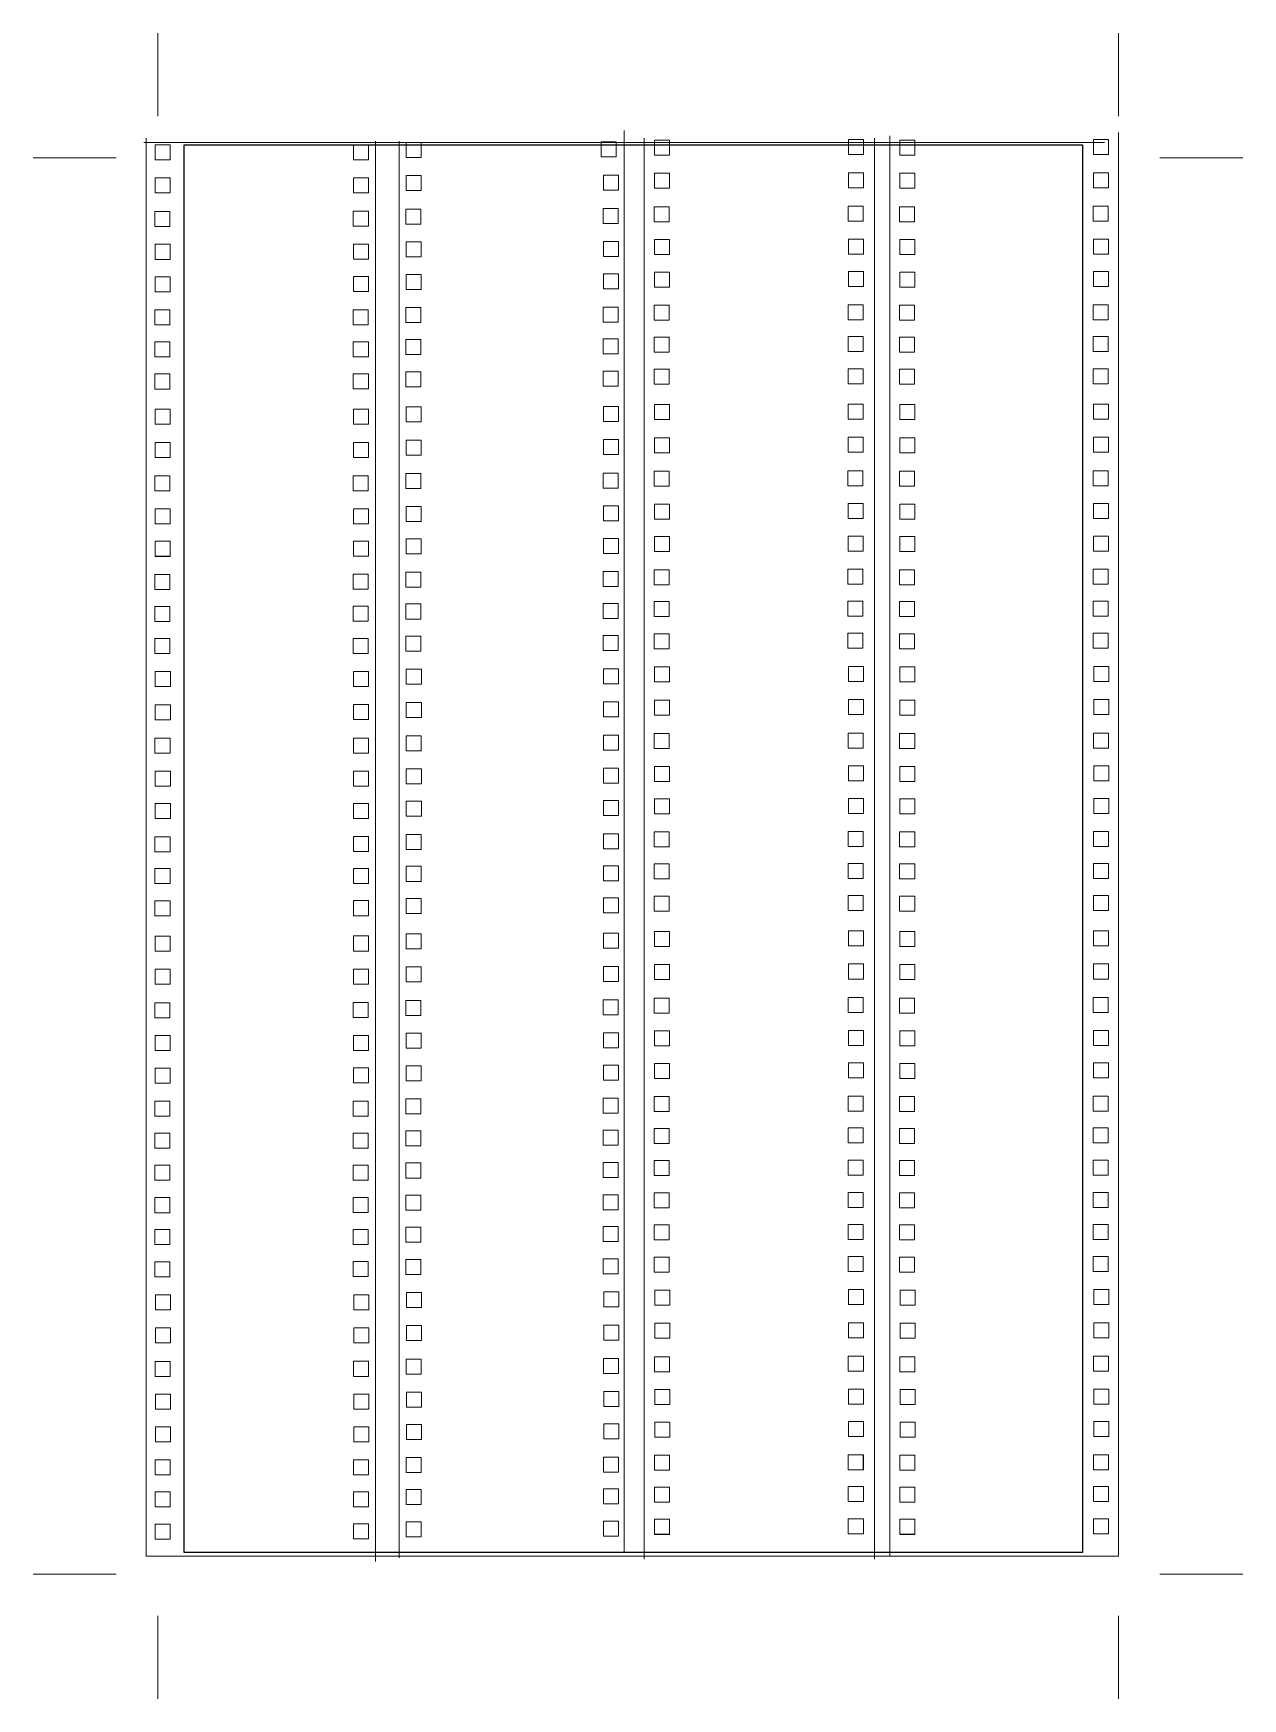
# Model space of a CAD drawing. Header units: inches. Extents: x 12 to 198, y 21 to 276.
import ezdxf

# ---------------------------------------------------------------- set-up
doc = ezdxf.new("R2010")
doc.units = ezdxf.units.IN
doc.header["$MEASUREMENT"] = 0
doc.layers.add('Capa 1', color=7, linetype='Continuous')
picture_1 = doc.add_image_def('image1.png', size_in_pixel=(874, 1383))

# ---------------------------------------------------------------- blocks, each defined once
blk = doc.blocks.new('block 2')
at = {"layer": 'Capa 1', "lineweight": 0}
blk.add_lwpolyline([(33.43, 231.39), (31.13, 231.39), (31.13, 233.69), (33.43, 233.69), (33.43, 231.39)], dxfattribs=at)
blk = doc.blocks.new('block 3')
at = {"layer": 'Capa 1', "lineweight": 0}
blk.add_lwpolyline([(33.43, 231.39), (31.13, 231.39), (31.13, 233.69), (33.43, 233.69), (33.43, 231.39), (33.43, 231.39)], dxfattribs=at)
blk = doc.blocks.new('block 4')
at = {"layer": 'Capa 1', "lineweight": 0}
blk.add_lwpolyline([(33.43, 226.5), (31.13, 226.5), (31.13, 228.8), (33.43, 228.8), (33.43, 226.5)], dxfattribs=at)
blk = doc.blocks.new('block 5')
at = {"layer": 'Capa 1', "lineweight": 0}
blk.add_lwpolyline([(33.43, 226.5), (31.13, 226.5), (31.13, 228.8), (33.43, 228.8), (33.43, 226.5), (33.43, 226.5)], dxfattribs=at)
blk = doc.blocks.new('block 6')
at = {"layer": 'Capa 1', "lineweight": 0}
blk.add_lwpolyline([(33.43, 221.58), (31.13, 221.58), (31.13, 223.88), (33.43, 223.88), (33.43, 221.58)], dxfattribs=at)
blk = doc.blocks.new('block 7')
at = {"layer": 'Capa 1', "lineweight": 0}
blk.add_lwpolyline([(33.43, 221.58), (31.13, 221.58), (31.13, 223.88), (33.43, 223.88), (33.43, 221.58), (33.43, 221.58)], dxfattribs=at)
blk = doc.blocks.new('block 8')
at = {"layer": 'Capa 1', "lineweight": 0}
blk.add_lwpolyline([(33.48, 236.47), (31.18, 236.47), (31.18, 238.77), (33.48, 238.77), (33.48, 236.47)], dxfattribs=at)
blk = doc.blocks.new('block 9')
at = {"layer": 'Capa 1', "lineweight": 0}
blk.add_lwpolyline([(33.48, 236.47), (31.18, 236.47), (31.18, 238.77), (33.48, 238.77), (33.48, 236.47), (33.48, 236.47)], dxfattribs=at)
blk = doc.blocks.new('block 11')
at = {"layer": 'Capa 1', "color": 7, "lineweight": 9}
blk.add_lwpolyline([(31.55, 276.06), (31.55, 263.36)], dxfattribs=at)
blk = doc.blocks.new('block 12')
at = {"layer": 'Capa 1', "color": 7, "lineweight": 9}
blk.add_lwpolyline([(12.5, 257.01), (25.2, 257.01)], dxfattribs=at)
blk = doc.blocks.new('block 13')
at = {"layer": 'Capa 1', "color": 7, "lineweight": 9}
blk.add_lwpolyline([(12.5, 40.03), (25.2, 40.03)], dxfattribs=at)
blk = doc.blocks.new('block 14')
at = {"layer": 'Capa 1', "color": 7, "lineweight": 9}
blk.add_lwpolyline([(31.55, 20.98), (31.55, 33.68)], dxfattribs=at)
blk = doc.blocks.new('block 15')
at = {"layer": 'Capa 1', "color": 7, "lineweight": 9}
blk.add_lwpolyline([(178.71, 276.06), (178.71, 263.36)], dxfattribs=at)
blk = doc.blocks.new('block 16')
at = {"layer": 'Capa 1', "color": 7, "lineweight": 9}
blk.add_lwpolyline([(197.76, 257.01), (185.06, 257.01)], dxfattribs=at)
blk = doc.blocks.new('block 17')
at = {"layer": 'Capa 1', "color": 7, "lineweight": 9}
blk.add_lwpolyline([(197.76, 40.03), (185.06, 40.03)], dxfattribs=at)
blk = doc.blocks.new('block 18')
at = {"layer": 'Capa 1', "color": 7, "lineweight": 9}
blk.add_lwpolyline([(178.71, 20.98), (178.71, 33.68)], dxfattribs=at)
blk = doc.blocks.new('block 10')
at = {"layer": 'Capa 1'}
for name in ['block 11', 'block 15', 'block 12', 'block 16', 'block 13', 'block 17', 'block 14', 'block 18']:
    blk.add_blockref(name, (0, 0), dxfattribs=at)
blk = doc.blocks.new('block 19')
at = {"layer": 'Capa 1', "lineweight": 0}
blk.add_lwpolyline([(103.01, 261.15), (103.01, 43.38)], dxfattribs=at)
blk = doc.blocks.new('block 20')
at = {"layer": 'Capa 1'}
image = blk.add_image(picture_1, insert=(35.62, 43.38), size_in_units=(137.61, 215.58), dxfattribs=at)
blk = doc.blocks.new('block 21')
at = {"layer": 'Capa 1', "lineweight": 0}
blk.add_lwpolyline([(33.48, 251.61), (31.18, 251.61), (31.18, 253.91), (33.48, 253.91), (33.48, 251.61)], dxfattribs=at)
blk = doc.blocks.new('block 22')
at = {"layer": 'Capa 1', "lineweight": 0}
blk.add_lwpolyline([(33.48, 251.61), (31.18, 251.61), (31.18, 253.91), (33.48, 253.91), (33.48, 251.61), (33.48, 251.61)], dxfattribs=at)
blk = doc.blocks.new('block 23')
at = {"layer": 'Capa 1', "lineweight": 0}
blk.add_lwpolyline([(33.43, 246.48), (31.13, 246.48), (31.13, 248.78), (33.43, 248.78), (33.43, 246.48)], dxfattribs=at)
blk = doc.blocks.new('block 24')
at = {"layer": 'Capa 1', "lineweight": 0}
blk.add_lwpolyline([(33.43, 246.48), (31.13, 246.48), (31.13, 248.78), (33.43, 248.78), (33.43, 246.48), (33.43, 246.48)], dxfattribs=at)
blk = doc.blocks.new('block 25')
at = {"layer": 'Capa 1', "lineweight": 0}
blk.add_lwpolyline([(33.48, 241.44), (31.18, 241.44), (31.18, 243.74), (33.48, 243.74), (33.48, 241.44)], dxfattribs=at)
blk = doc.blocks.new('block 26')
at = {"layer": 'Capa 1', "lineweight": 0}
blk.add_lwpolyline([(33.48, 241.44), (31.18, 241.44), (31.18, 243.74), (33.48, 243.74), (33.48, 241.44), (33.48, 241.44)], dxfattribs=at)
blk = doc.blocks.new('block 27')
at = {"layer": 'Capa 1', "lineweight": 0}
blk.add_lwpolyline([(33.48, 256.68), (31.18, 256.68), (31.18, 258.98), (33.48, 258.98), (33.48, 256.68)], dxfattribs=at)
blk = doc.blocks.new('block 28')
at = {"layer": 'Capa 1', "lineweight": 0}
blk.add_lwpolyline([(33.48, 256.68), (31.18, 256.68), (31.18, 258.98), (33.48, 258.98), (33.48, 256.68), (33.48, 256.68)], dxfattribs=at)
blk = doc.blocks.new('block 29')
at = {"layer": 'Capa 1', "lineweight": 0}
blk.add_lwpolyline([(33.41, 190.88), (31.11, 190.88), (31.11, 193.18), (33.41, 193.18), (33.41, 190.88)], dxfattribs=at)
blk = doc.blocks.new('block 30')
at = {"layer": 'Capa 1', "lineweight": 0}
blk.add_lwpolyline([(33.41, 190.88), (31.11, 190.88), (31.11, 193.18), (33.41, 193.18), (33.41, 190.88), (33.41, 190.88)], dxfattribs=at)
blk = doc.blocks.new('block 31')
at = {"layer": 'Capa 1', "lineweight": 0}
blk.add_lwpolyline([(33.41, 185.99), (31.11, 185.99), (31.11, 188.29), (33.41, 188.29), (33.41, 185.99)], dxfattribs=at)
blk = doc.blocks.new('block 32')
at = {"layer": 'Capa 1', "lineweight": 0}
blk.add_lwpolyline([(33.41, 185.99), (31.11, 185.99), (31.11, 188.29), (33.41, 188.29), (33.41, 185.99), (33.41, 185.99)], dxfattribs=at)
blk = doc.blocks.new('block 33')
at = {"layer": 'Capa 1', "lineweight": 0}
blk.add_lwpolyline([(33.41, 181.06), (31.11, 181.06), (31.11, 183.36), (33.41, 183.36), (33.41, 181.06)], dxfattribs=at)
blk = doc.blocks.new('block 34')
at = {"layer": 'Capa 1', "lineweight": 0}
blk.add_lwpolyline([(33.41, 181.06), (31.11, 181.06), (31.11, 183.36), (33.41, 183.36), (33.41, 181.06), (33.41, 181.06)], dxfattribs=at)
blk = doc.blocks.new('block 35')
at = {"layer": 'Capa 1', "lineweight": 0}
blk.add_lwpolyline([(33.45, 195.96), (31.15, 195.96), (31.15, 198.26), (33.45, 198.26), (33.45, 195.96)], dxfattribs=at)
blk = doc.blocks.new('block 36')
at = {"layer": 'Capa 1', "lineweight": 0}
blk.add_lwpolyline([(33.45, 195.95), (31.15, 195.95), (31.15, 198.25), (33.45, 198.25), (33.45, 195.95), (33.45, 195.95)], dxfattribs=at)
blk = doc.blocks.new('block 37')
at = {"layer": 'Capa 1', "lineweight": 0}
blk.add_lwpolyline([(33.45, 211.09), (31.15, 211.09), (31.15, 213.39), (33.45, 213.39), (33.45, 211.09)], dxfattribs=at)
blk = doc.blocks.new('block 38')
at = {"layer": 'Capa 1', "lineweight": 0}
blk.add_lwpolyline([(33.45, 211.09), (31.15, 211.09), (31.15, 213.39), (33.45, 213.39), (33.45, 211.09), (33.45, 211.09)], dxfattribs=at)
blk = doc.blocks.new('block 39')
at = {"layer": 'Capa 1', "lineweight": 0}
blk.add_lwpolyline([(33.41, 205.97), (31.11, 205.97), (31.11, 208.27), (33.41, 208.27), (33.41, 205.97)], dxfattribs=at)
blk = doc.blocks.new('block 40')
at = {"layer": 'Capa 1', "lineweight": 0}
blk.add_lwpolyline([(33.41, 205.97), (31.11, 205.97), (31.11, 208.27), (33.41, 208.27), (33.41, 205.97), (33.41, 205.97)], dxfattribs=at)
blk = doc.blocks.new('block 41')
at = {"layer": 'Capa 1', "lineweight": 0}
blk.add_lwpolyline([(33.45, 200.93), (31.15, 200.93), (31.15, 203.23), (33.45, 203.23), (33.45, 200.93)], dxfattribs=at)
blk = doc.blocks.new('block 42')
at = {"layer": 'Capa 1', "lineweight": 0}
blk.add_lwpolyline([(33.45, 200.93), (31.15, 200.93), (31.15, 203.23), (33.45, 203.23), (33.45, 200.93), (33.45, 200.93)], dxfattribs=at)
blk = doc.blocks.new('block 43')
at = {"layer": 'Capa 1', "lineweight": 0}
blk.add_lwpolyline([(33.45, 216.17), (31.15, 216.17), (31.15, 218.47), (33.45, 218.47), (33.45, 216.17)], dxfattribs=at)
blk = doc.blocks.new('block 44')
at = {"layer": 'Capa 1', "lineweight": 0}
blk.add_lwpolyline([(33.45, 216.17), (31.15, 216.17), (31.15, 218.47), (33.45, 218.47), (33.45, 216.17), (33.45, 216.17)], dxfattribs=at)
blk = doc.blocks.new('block 45')
at = {"layer": 'Capa 1', "lineweight": 0}
blk.add_lwpolyline([(33.44, 150.7), (31.14, 150.7), (31.14, 153), (33.44, 153), (33.44, 150.7)], dxfattribs=at)
blk = doc.blocks.new('block 46')
at = {"layer": 'Capa 1', "lineweight": 0}
blk.add_lwpolyline([(33.44, 150.7), (31.14, 150.7), (31.14, 153), (33.44, 153), (33.44, 150.7), (33.44, 150.7)], dxfattribs=at)
blk = doc.blocks.new('block 47')
at = {"layer": 'Capa 1', "lineweight": 0}
blk.add_lwpolyline([(33.44, 145.82), (31.14, 145.82), (31.14, 148.12), (33.44, 148.12), (33.44, 145.82)], dxfattribs=at)
blk = doc.blocks.new('block 48')
at = {"layer": 'Capa 1', "lineweight": 0}
blk.add_lwpolyline([(33.44, 145.82), (31.14, 145.82), (31.14, 148.12), (33.44, 148.12), (33.44, 145.82), (33.44, 145.82)], dxfattribs=at)
blk = doc.blocks.new('block 49')
at = {"layer": 'Capa 1', "lineweight": 0}
blk.add_lwpolyline([(33.44, 140.89), (31.14, 140.89), (31.14, 143.19), (33.44, 143.19), (33.44, 140.89)], dxfattribs=at)
blk = doc.blocks.new('block 50')
at = {"layer": 'Capa 1', "lineweight": 0}
blk.add_lwpolyline([(33.44, 140.89), (31.14, 140.89), (31.14, 143.19), (33.44, 143.19), (33.44, 140.89), (33.44, 140.89)], dxfattribs=at)
blk = doc.blocks.new('block 51')
at = {"layer": 'Capa 1', "lineweight": 0}
blk.add_lwpolyline([(33.49, 155.78), (31.19, 155.78), (31.19, 158.08), (33.49, 158.08), (33.49, 155.78)], dxfattribs=at)
blk = doc.blocks.new('block 52')
at = {"layer": 'Capa 1', "lineweight": 0}
blk.add_lwpolyline([(33.49, 155.78), (31.19, 155.78), (31.19, 158.08), (33.49, 158.08), (33.49, 155.78), (33.49, 155.78)], dxfattribs=at)
blk = doc.blocks.new('block 53')
at = {"layer": 'Capa 1', "lineweight": 0}
blk.add_lwpolyline([(33.49, 170.92), (31.19, 170.92), (31.19, 173.22), (33.49, 173.22), (33.49, 170.92)], dxfattribs=at)
blk = doc.blocks.new('block 54')
at = {"layer": 'Capa 1', "lineweight": 0}
blk.add_lwpolyline([(33.49, 170.92), (31.19, 170.92), (31.19, 173.22), (33.49, 173.22), (33.49, 170.92), (33.49, 170.92)], dxfattribs=at)
blk = doc.blocks.new('block 55')
at = {"layer": 'Capa 1', "lineweight": 0}
blk.add_lwpolyline([(33.44, 165.79), (31.14, 165.79), (31.14, 168.09), (33.44, 168.09), (33.44, 165.79)], dxfattribs=at)
blk = doc.blocks.new('block 56')
at = {"layer": 'Capa 1', "lineweight": 0}
blk.add_lwpolyline([(33.44, 165.79), (31.14, 165.79), (31.14, 168.09), (33.44, 168.09), (33.44, 165.79), (33.44, 165.79)], dxfattribs=at)
blk = doc.blocks.new('block 57')
at = {"layer": 'Capa 1', "lineweight": 0}
blk.add_lwpolyline([(33.49, 160.75), (31.19, 160.75), (31.19, 163.05), (33.49, 163.05), (33.49, 160.75)], dxfattribs=at)
blk = doc.blocks.new('block 58')
at = {"layer": 'Capa 1', "lineweight": 0}
blk.add_lwpolyline([(33.49, 160.75), (31.19, 160.75), (31.19, 163.05), (33.49, 163.05), (33.49, 160.75), (33.49, 160.75)], dxfattribs=at)
blk = doc.blocks.new('block 59')
at = {"layer": 'Capa 1', "lineweight": 0}
blk.add_lwpolyline([(33.49, 176), (31.19, 176), (31.19, 178.3), (33.49, 178.3), (33.49, 176)], dxfattribs=at)
blk = doc.blocks.new('block 60')
at = {"layer": 'Capa 1', "lineweight": 0}
blk.add_lwpolyline([(33.49, 176), (31.19, 176), (31.19, 178.3), (33.49, 178.3), (33.49, 176), (33.49, 176)], dxfattribs=at)
blk = doc.blocks.new('block 61')
at = {"layer": 'Capa 1', "lineweight": 0}
blk.add_lwpolyline([(33.42, 110.19), (31.12, 110.19), (31.12, 112.49), (33.42, 112.49), (33.42, 110.19)], dxfattribs=at)
blk = doc.blocks.new('block 62')
at = {"layer": 'Capa 1', "lineweight": 0}
blk.add_lwpolyline([(33.42, 110.19), (31.12, 110.19), (31.12, 112.49), (33.42, 112.49), (33.42, 110.19), (33.42, 110.19)], dxfattribs=at)
blk = doc.blocks.new('block 63')
at = {"layer": 'Capa 1', "lineweight": 0}
blk.add_lwpolyline([(33.42, 105.31), (31.12, 105.31), (31.12, 107.61), (33.42, 107.61), (33.42, 105.31)], dxfattribs=at)
blk = doc.blocks.new('block 64')
at = {"layer": 'Capa 1', "lineweight": 0}
blk.add_lwpolyline([(33.42, 105.31), (31.12, 105.31), (31.12, 107.61), (33.42, 107.61), (33.42, 105.31), (33.42, 105.31)], dxfattribs=at)
blk = doc.blocks.new('block 65')
at = {"layer": 'Capa 1', "lineweight": 0}
blk.add_lwpolyline([(33.42, 100.38), (31.12, 100.38), (31.12, 102.68), (33.42, 102.68), (33.42, 100.38)], dxfattribs=at)
blk = doc.blocks.new('block 66')
at = {"layer": 'Capa 1', "lineweight": 0}
blk.add_lwpolyline([(33.42, 100.38), (31.12, 100.38), (31.12, 102.68), (33.42, 102.68), (33.42, 100.38), (33.42, 100.38)], dxfattribs=at)
blk = doc.blocks.new('block 67')
at = {"layer": 'Capa 1', "lineweight": 0}
blk.add_lwpolyline([(33.46, 115.27), (31.16, 115.27), (31.16, 117.57), (33.46, 117.57), (33.46, 115.27)], dxfattribs=at)
blk = doc.blocks.new('block 68')
at = {"layer": 'Capa 1', "lineweight": 0}
blk.add_lwpolyline([(33.47, 115.27), (31.16, 115.27), (31.16, 117.57), (33.47, 117.57), (33.47, 115.27), (33.47, 115.27)], dxfattribs=at)
blk = doc.blocks.new('block 69')
at = {"layer": 'Capa 1', "lineweight": 0}
blk.add_lwpolyline([(33.46, 130.41), (31.16, 130.41), (31.16, 132.71), (33.46, 132.71), (33.46, 130.41)], dxfattribs=at)
blk = doc.blocks.new('block 70')
at = {"layer": 'Capa 1', "lineweight": 0}
blk.add_lwpolyline([(33.47, 130.41), (31.16, 130.41), (31.16, 132.71), (33.47, 132.71), (33.47, 130.41), (33.47, 130.41)], dxfattribs=at)
blk = doc.blocks.new('block 71')
at = {"layer": 'Capa 1', "lineweight": 0}
blk.add_lwpolyline([(33.42, 125.28), (31.12, 125.28), (31.12, 127.58), (33.42, 127.58), (33.42, 125.28)], dxfattribs=at)
blk = doc.blocks.new('block 72')
at = {"layer": 'Capa 1', "lineweight": 0}
blk.add_lwpolyline([(33.42, 125.28), (31.12, 125.28), (31.12, 127.58), (33.42, 127.58), (33.42, 125.28), (33.42, 125.28)], dxfattribs=at)
blk = doc.blocks.new('block 73')
at = {"layer": 'Capa 1', "lineweight": 0}
blk.add_lwpolyline([(33.46, 120.24), (31.16, 120.24), (31.16, 122.54), (33.46, 122.54), (33.46, 120.24)], dxfattribs=at)
blk = doc.blocks.new('block 74')
at = {"layer": 'Capa 1', "lineweight": 0}
blk.add_lwpolyline([(33.47, 120.24), (31.16, 120.24), (31.16, 122.54), (33.47, 122.54), (33.47, 120.24), (33.47, 120.24)], dxfattribs=at)
blk = doc.blocks.new('block 75')
at = {"layer": 'Capa 1', "lineweight": 0}
blk.add_lwpolyline([(33.46, 135.48), (31.16, 135.48), (31.16, 137.78), (33.46, 137.78), (33.46, 135.48)], dxfattribs=at)
blk = doc.blocks.new('block 76')
at = {"layer": 'Capa 1', "lineweight": 0}
blk.add_lwpolyline([(33.47, 135.48), (31.16, 135.48), (31.16, 137.78), (33.47, 137.78), (33.47, 135.48), (33.47, 135.48)], dxfattribs=at)
blk = doc.blocks.new('block 77')
at = {"layer": 'Capa 1', "lineweight": 0}
blk.add_lwpolyline([(33.42, 95.42), (31.12, 95.42), (31.12, 97.72), (33.42, 97.72), (33.42, 95.42)], dxfattribs=at)
blk = doc.blocks.new('block 78')
at = {"layer": 'Capa 1', "lineweight": 0}
blk.add_lwpolyline([(33.42, 95.42), (31.12, 95.42), (31.12, 97.72), (33.42, 97.72), (33.42, 95.42), (33.42, 95.42)], dxfattribs=at)
blk = doc.blocks.new('block 79')
at = {"layer": 'Capa 1', "lineweight": 0}
blk.add_lwpolyline([(33.42, 90.53), (31.12, 90.53), (31.12, 92.83), (33.42, 92.83), (33.42, 90.53)], dxfattribs=at)
blk = doc.blocks.new('block 80')
at = {"layer": 'Capa 1', "lineweight": 0}
blk.add_lwpolyline([(33.42, 90.53), (31.12, 90.53), (31.12, 92.83), (33.42, 92.83), (33.42, 90.53), (33.42, 90.53)], dxfattribs=at)
blk = doc.blocks.new('block 81')
at = {"layer": 'Capa 1', "lineweight": 0}
blk.add_lwpolyline([(33.42, 85.61), (31.12, 85.61), (31.12, 87.91), (33.42, 87.91), (33.42, 85.61)], dxfattribs=at)
blk = doc.blocks.new('block 82')
at = {"layer": 'Capa 1', "lineweight": 0}
blk.add_lwpolyline([(33.42, 85.61), (31.12, 85.61), (31.12, 87.91), (33.42, 87.91), (33.42, 85.61), (33.42, 85.61)], dxfattribs=at)
blk = doc.blocks.new('block 83')
at = {"layer": 'Capa 1', "lineweight": 0}
blk.add_lwpolyline([(33.46, 55.25), (31.16, 55.25), (31.16, 57.55), (33.46, 57.55), (33.46, 55.25)], dxfattribs=at)
blk = doc.blocks.new('block 84')
at = {"layer": 'Capa 1', "lineweight": 0}
blk.add_lwpolyline([(33.46, 55.25), (31.16, 55.25), (31.16, 57.55), (33.46, 57.55), (33.46, 55.25), (33.46, 55.25)], dxfattribs=at)
blk = doc.blocks.new('block 85')
at = {"layer": 'Capa 1', "lineweight": 0}
blk.add_lwpolyline([(33.46, 50.36), (31.16, 50.36), (31.16, 52.66), (33.46, 52.66), (33.46, 50.36)], dxfattribs=at)
blk = doc.blocks.new('block 86')
at = {"layer": 'Capa 1', "lineweight": 0}
blk.add_lwpolyline([(33.46, 50.36), (31.16, 50.36), (31.16, 52.66), (33.46, 52.66), (33.46, 50.36), (33.46, 50.36)], dxfattribs=at)
blk = doc.blocks.new('block 87')
at = {"layer": 'Capa 1', "lineweight": 0}
blk.add_lwpolyline([(33.46, 45.43), (31.16, 45.43), (31.16, 47.73), (33.46, 47.73), (33.46, 45.43)], dxfattribs=at)
blk = doc.blocks.new('block 88')
at = {"layer": 'Capa 1', "lineweight": 0}
blk.add_lwpolyline([(33.46, 45.43), (31.16, 45.43), (31.16, 47.73), (33.46, 47.73), (33.46, 45.43), (33.46, 45.43)], dxfattribs=at)
blk = doc.blocks.new('block 89')
at = {"layer": 'Capa 1', "lineweight": 0}
blk.add_lwpolyline([(33.51, 60.32), (31.21, 60.32), (31.21, 62.62), (33.51, 62.62), (33.51, 60.32)], dxfattribs=at)
blk = doc.blocks.new('block 90')
at = {"layer": 'Capa 1', "lineweight": 0}
blk.add_lwpolyline([(33.51, 60.32), (31.21, 60.32), (31.21, 62.62), (33.51, 62.62), (33.51, 60.32), (33.51, 60.32)], dxfattribs=at)
blk = doc.blocks.new('block 91')
at = {"layer": 'Capa 1', "lineweight": 0}
blk.add_lwpolyline([(33.51, 75.46), (31.21, 75.46), (31.21, 77.76), (33.51, 77.76), (33.51, 75.46)], dxfattribs=at)
blk = doc.blocks.new('block 92')
at = {"layer": 'Capa 1', "lineweight": 0}
blk.add_lwpolyline([(33.51, 75.46), (31.21, 75.46), (31.21, 77.76), (33.51, 77.76), (33.51, 75.46), (33.51, 75.46)], dxfattribs=at)
blk = doc.blocks.new('block 93')
at = {"layer": 'Capa 1', "lineweight": 0}
blk.add_lwpolyline([(33.46, 70.33), (31.16, 70.33), (31.16, 72.63), (33.46, 72.63), (33.46, 70.33)], dxfattribs=at)
blk = doc.blocks.new('block 94')
at = {"layer": 'Capa 1', "lineweight": 0}
blk.add_lwpolyline([(33.46, 70.33), (31.16, 70.33), (31.16, 72.63), (33.46, 72.63), (33.46, 70.33), (33.46, 70.33)], dxfattribs=at)
blk = doc.blocks.new('block 95')
at = {"layer": 'Capa 1', "lineweight": 0}
blk.add_lwpolyline([(33.51, 65.3), (31.21, 65.3), (31.21, 67.6), (33.51, 67.6), (33.51, 65.3)], dxfattribs=at)
blk = doc.blocks.new('block 96')
at = {"layer": 'Capa 1', "lineweight": 0}
blk.add_lwpolyline([(33.51, 65.3), (31.21, 65.3), (31.21, 67.6), (33.51, 67.6), (33.51, 65.3), (33.51, 65.3)], dxfattribs=at)
blk = doc.blocks.new('block 97')
at = {"layer": 'Capa 1', "lineweight": 0}
blk.add_lwpolyline([(33.51, 80.54), (31.21, 80.54), (31.21, 82.84), (33.51, 82.84), (33.51, 80.54)], dxfattribs=at)
blk = doc.blocks.new('block 98')
at = {"layer": 'Capa 1', "lineweight": 0}
blk.add_lwpolyline([(33.51, 80.54), (31.21, 80.54), (31.21, 82.84), (33.51, 82.84), (33.51, 80.54), (33.51, 80.54)], dxfattribs=at)
blk = doc.blocks.new('block 99')
at = {"layer": 'Capa 1', "lineweight": 0}
blk.add_lwpolyline([(63.81, 231.41), (61.51, 231.41), (61.51, 233.71), (63.81, 233.71), (63.81, 231.41)], dxfattribs=at)
blk = doc.blocks.new('block 100')
at = {"layer": 'Capa 1', "lineweight": 0}
blk.add_lwpolyline([(63.81, 231.41), (61.51, 231.41), (61.51, 233.71), (63.81, 233.71), (63.81, 231.41), (63.81, 231.41)], dxfattribs=at)
blk = doc.blocks.new('block 101')
at = {"layer": 'Capa 1', "lineweight": 0}
blk.add_lwpolyline([(63.82, 226.52), (61.51, 226.52), (61.51, 228.82), (63.82, 228.82), (63.82, 226.52)], dxfattribs=at)
blk = doc.blocks.new('block 102')
at = {"layer": 'Capa 1', "lineweight": 0}
blk.add_lwpolyline([(63.82, 226.52), (61.51, 226.52), (61.51, 228.82), (63.82, 228.82), (63.82, 226.52), (63.82, 226.52)], dxfattribs=at)
blk = doc.blocks.new('block 103')
at = {"layer": 'Capa 1', "lineweight": 0}
blk.add_lwpolyline([(63.82, 221.6), (61.51, 221.6), (61.51, 223.9), (63.82, 223.9), (63.82, 221.6)], dxfattribs=at)
blk = doc.blocks.new('block 104')
at = {"layer": 'Capa 1', "lineweight": 0}
blk.add_lwpolyline([(63.82, 221.6), (61.51, 221.6), (61.51, 223.9), (63.82, 223.9), (63.82, 221.6), (63.82, 221.6)], dxfattribs=at)
blk = doc.blocks.new('block 105')
at = {"layer": 'Capa 1', "lineweight": 0}
blk.add_lwpolyline([(63.86, 236.49), (61.56, 236.49), (61.56, 238.79), (63.86, 238.79), (63.86, 236.49)], dxfattribs=at)
blk = doc.blocks.new('block 106')
at = {"layer": 'Capa 1', "lineweight": 0}
blk.add_lwpolyline([(63.86, 236.49), (61.56, 236.49), (61.56, 238.79), (63.86, 238.79), (63.86, 236.49), (63.86, 236.49)], dxfattribs=at)
blk = doc.blocks.new('block 107')
at = {"layer": 'Capa 1', "lineweight": 0}
blk.add_lwpolyline([(63.86, 251.63), (61.56, 251.63), (61.56, 253.93), (63.86, 253.93), (63.86, 251.63)], dxfattribs=at)
blk = doc.blocks.new('block 108')
at = {"layer": 'Capa 1', "lineweight": 0}
blk.add_lwpolyline([(63.86, 251.63), (61.56, 251.63), (61.56, 253.93), (63.86, 253.93), (63.86, 251.63), (63.86, 251.63)], dxfattribs=at)
blk = doc.blocks.new('block 109')
at = {"layer": 'Capa 1', "lineweight": 0}
blk.add_lwpolyline([(63.82, 246.5), (61.51, 246.5), (61.51, 248.8), (63.82, 248.8), (63.82, 246.5)], dxfattribs=at)
blk = doc.blocks.new('block 110')
at = {"layer": 'Capa 1', "lineweight": 0}
blk.add_lwpolyline([(63.82, 246.5), (61.51, 246.5), (61.51, 248.8), (63.82, 248.8), (63.82, 246.5), (63.82, 246.5)], dxfattribs=at)
blk = doc.blocks.new('block 111')
at = {"layer": 'Capa 1', "lineweight": 0}
blk.add_lwpolyline([(63.86, 241.46), (61.56, 241.46), (61.56, 243.76), (63.86, 243.76), (63.86, 241.46)], dxfattribs=at)
blk = doc.blocks.new('block 112')
at = {"layer": 'Capa 1', "lineweight": 0}
blk.add_lwpolyline([(63.86, 241.46), (61.56, 241.46), (61.56, 243.76), (63.86, 243.76), (63.86, 241.46), (63.86, 241.46)], dxfattribs=at)
blk = doc.blocks.new('block 113')
at = {"layer": 'Capa 1', "lineweight": 0}
blk.add_lwpolyline([(63.86, 256.7), (61.56, 256.7), (61.56, 259), (63.86, 259), (63.86, 256.7)], dxfattribs=at)
blk = doc.blocks.new('block 114')
at = {"layer": 'Capa 1', "lineweight": 0}
blk.add_lwpolyline([(63.86, 256.7), (61.56, 256.7), (61.56, 259), (63.86, 259), (63.86, 256.7), (63.86, 256.7)], dxfattribs=at)
blk = doc.blocks.new('block 115')
at = {"layer": 'Capa 1', "lineweight": 0}
blk.add_lwpolyline([(63.79, 190.9), (61.49, 190.9), (61.49, 193.2), (63.79, 193.2), (63.79, 190.9)], dxfattribs=at)
blk = doc.blocks.new('block 116')
at = {"layer": 'Capa 1', "lineweight": 0}
blk.add_lwpolyline([(63.79, 190.9), (61.49, 190.9), (61.49, 193.2), (63.79, 193.2), (63.79, 190.9), (63.79, 190.9)], dxfattribs=at)
blk = doc.blocks.new('block 117')
at = {"layer": 'Capa 1', "lineweight": 0}
blk.add_lwpolyline([(63.79, 186.01), (61.49, 186.01), (61.49, 188.31), (63.79, 188.31), (63.79, 186.01)], dxfattribs=at)
blk = doc.blocks.new('block 118')
at = {"layer": 'Capa 1', "lineweight": 0}
blk.add_lwpolyline([(63.79, 186.01), (61.49, 186.01), (61.49, 188.31), (63.79, 188.31), (63.79, 186.01), (63.79, 186.01)], dxfattribs=at)
blk = doc.blocks.new('block 119')
at = {"layer": 'Capa 1', "lineweight": 0}
blk.add_lwpolyline([(63.79, 181.08), (61.49, 181.08), (61.49, 183.38), (63.79, 183.38), (63.79, 181.08)], dxfattribs=at)
blk = doc.blocks.new('block 120')
at = {"layer": 'Capa 1', "lineweight": 0}
blk.add_lwpolyline([(63.79, 181.08), (61.49, 181.08), (61.49, 183.38), (63.79, 183.38), (63.79, 181.08), (63.79, 181.08)], dxfattribs=at)
blk = doc.blocks.new('block 121')
at = {"layer": 'Capa 1', "lineweight": 0}
blk.add_lwpolyline([(63.84, 195.97), (61.54, 195.97), (61.54, 198.27), (63.84, 198.27), (63.84, 195.97)], dxfattribs=at)
blk = doc.blocks.new('block 122')
at = {"layer": 'Capa 1', "lineweight": 0}
blk.add_lwpolyline([(63.84, 195.97), (61.54, 195.97), (61.54, 198.27), (63.84, 198.27), (63.84, 195.97), (63.84, 195.97)], dxfattribs=at)
blk = doc.blocks.new('block 123')
at = {"layer": 'Capa 1', "lineweight": 0}
blk.add_lwpolyline([(63.84, 211.11), (61.54, 211.11), (61.54, 213.41), (63.84, 213.41), (63.84, 211.11)], dxfattribs=at)
blk = doc.blocks.new('block 124')
at = {"layer": 'Capa 1', "lineweight": 0}
blk.add_lwpolyline([(63.84, 211.11), (61.54, 211.11), (61.54, 213.41), (63.84, 213.41), (63.84, 211.11), (63.84, 211.11)], dxfattribs=at)
blk = doc.blocks.new('block 125')
at = {"layer": 'Capa 1', "lineweight": 0}
blk.add_lwpolyline([(63.79, 205.98), (61.49, 205.98), (61.49, 208.28), (63.79, 208.28), (63.79, 205.98)], dxfattribs=at)
blk = doc.blocks.new('block 126')
at = {"layer": 'Capa 1', "lineweight": 0}
blk.add_lwpolyline([(63.79, 205.99), (61.49, 205.99), (61.49, 208.28), (63.79, 208.28), (63.79, 205.99), (63.79, 205.99)], dxfattribs=at)
blk = doc.blocks.new('block 127')
at = {"layer": 'Capa 1', "lineweight": 0}
blk.add_lwpolyline([(63.84, 200.95), (61.54, 200.95), (61.54, 203.25), (63.84, 203.25), (63.84, 200.95)], dxfattribs=at)
blk = doc.blocks.new('block 128')
at = {"layer": 'Capa 1', "lineweight": 0}
blk.add_lwpolyline([(63.84, 200.95), (61.54, 200.95), (61.54, 203.25), (63.84, 203.25), (63.84, 200.95), (63.84, 200.95)], dxfattribs=at)
blk = doc.blocks.new('block 129')
at = {"layer": 'Capa 1', "lineweight": 0}
blk.add_lwpolyline([(63.84, 216.19), (61.54, 216.19), (61.54, 218.49), (63.84, 218.49), (63.84, 216.19)], dxfattribs=at)
blk = doc.blocks.new('block 130')
at = {"layer": 'Capa 1', "lineweight": 0}
blk.add_lwpolyline([(63.84, 216.19), (61.54, 216.19), (61.54, 218.49), (63.84, 218.49), (63.84, 216.19), (63.84, 216.19)], dxfattribs=at)
blk = doc.blocks.new('block 131')
at = {"layer": 'Capa 1', "lineweight": 0}
blk.add_lwpolyline([(63.83, 150.72), (61.53, 150.72), (61.53, 153.02), (63.83, 153.02), (63.83, 150.72)], dxfattribs=at)
blk = doc.blocks.new('block 132')
at = {"layer": 'Capa 1', "lineweight": 0}
blk.add_lwpolyline([(63.83, 150.72), (61.53, 150.72), (61.53, 153.02), (63.83, 153.02), (63.83, 150.72), (63.83, 150.72)], dxfattribs=at)
blk = doc.blocks.new('block 133')
at = {"layer": 'Capa 1', "lineweight": 0}
blk.add_lwpolyline([(63.83, 145.84), (61.53, 145.84), (61.53, 148.14), (63.83, 148.14), (63.83, 145.84)], dxfattribs=at)
blk = doc.blocks.new('block 134')
at = {"layer": 'Capa 1', "lineweight": 0}
blk.add_lwpolyline([(63.83, 145.84), (61.53, 145.84), (61.53, 148.14), (63.83, 148.14), (63.83, 145.84), (63.83, 145.84)], dxfattribs=at)
blk = doc.blocks.new('block 135')
at = {"layer": 'Capa 1', "lineweight": 0}
blk.add_lwpolyline([(63.83, 140.91), (61.53, 140.91), (61.53, 143.21), (63.83, 143.21), (63.83, 140.91)], dxfattribs=at)
blk = doc.blocks.new('block 136')
at = {"layer": 'Capa 1', "lineweight": 0}
blk.add_lwpolyline([(63.83, 140.91), (61.53, 140.91), (61.53, 143.21), (63.83, 143.21), (63.83, 140.91), (63.83, 140.91)], dxfattribs=at)
blk = doc.blocks.new('block 137')
at = {"layer": 'Capa 1', "lineweight": 0}
blk.add_lwpolyline([(63.87, 155.8), (61.57, 155.8), (61.57, 158.1), (63.87, 158.1), (63.87, 155.8)], dxfattribs=at)
blk = doc.blocks.new('block 138')
at = {"layer": 'Capa 1', "lineweight": 0}
blk.add_lwpolyline([(63.87, 155.8), (61.57, 155.8), (61.57, 158.1), (63.87, 158.1), (63.87, 155.8), (63.87, 155.8)], dxfattribs=at)
blk = doc.blocks.new('block 139')
at = {"layer": 'Capa 1', "lineweight": 0}
blk.add_lwpolyline([(63.87, 170.94), (61.57, 170.94), (61.57, 173.24), (63.87, 173.24), (63.87, 170.94)], dxfattribs=at)
blk = doc.blocks.new('block 140')
at = {"layer": 'Capa 1', "lineweight": 0}
blk.add_lwpolyline([(63.87, 170.94), (61.57, 170.94), (61.57, 173.24), (63.87, 173.24), (63.87, 170.94), (63.87, 170.94)], dxfattribs=at)
blk = doc.blocks.new('block 141')
at = {"layer": 'Capa 1', "lineweight": 0}
blk.add_lwpolyline([(63.83, 165.81), (61.53, 165.81), (61.53, 168.11), (63.83, 168.11), (63.83, 165.81)], dxfattribs=at)
blk = doc.blocks.new('block 142')
at = {"layer": 'Capa 1', "lineweight": 0}
blk.add_lwpolyline([(63.83, 165.81), (61.53, 165.81), (61.53, 168.11), (63.83, 168.11), (63.83, 165.81), (63.83, 165.81)], dxfattribs=at)
blk = doc.blocks.new('block 143')
at = {"layer": 'Capa 1', "lineweight": 0}
blk.add_lwpolyline([(63.87, 160.77), (61.57, 160.77), (61.57, 163.07), (63.87, 163.07), (63.87, 160.77)], dxfattribs=at)
blk = doc.blocks.new('block 144')
at = {"layer": 'Capa 1', "lineweight": 0}
blk.add_lwpolyline([(63.87, 160.77), (61.57, 160.77), (61.57, 163.07), (63.87, 163.07), (63.87, 160.77), (63.87, 160.77)], dxfattribs=at)
blk = doc.blocks.new('block 145')
at = {"layer": 'Capa 1', "lineweight": 0}
blk.add_lwpolyline([(63.87, 176.02), (61.57, 176.02), (61.57, 178.32), (63.87, 178.32), (63.87, 176.02)], dxfattribs=at)
blk = doc.blocks.new('block 146')
at = {"layer": 'Capa 1', "lineweight": 0}
blk.add_lwpolyline([(63.87, 176.02), (61.57, 176.02), (61.57, 178.32), (63.87, 178.32), (63.87, 176.02), (63.87, 176.02)], dxfattribs=at)
blk = doc.blocks.new('block 147')
at = {"layer": 'Capa 1', "lineweight": 0}
blk.add_lwpolyline([(63.8, 110.21), (61.5, 110.21), (61.5, 112.51), (63.8, 112.51), (63.8, 110.21)], dxfattribs=at)
blk = doc.blocks.new('block 148')
at = {"layer": 'Capa 1', "lineweight": 0}
blk.add_lwpolyline([(63.8, 110.21), (61.5, 110.21), (61.5, 112.51), (63.8, 112.51), (63.8, 110.21), (63.8, 110.21)], dxfattribs=at)
blk = doc.blocks.new('block 149')
at = {"layer": 'Capa 1', "lineweight": 0}
blk.add_lwpolyline([(63.8, 105.32), (61.5, 105.32), (61.5, 107.62), (63.8, 107.62), (63.8, 105.32)], dxfattribs=at)
blk = doc.blocks.new('block 150')
at = {"layer": 'Capa 1', "lineweight": 0}
blk.add_lwpolyline([(63.8, 105.32), (61.5, 105.32), (61.5, 107.62), (63.8, 107.62), (63.8, 105.32), (63.8, 105.32)], dxfattribs=at)
blk = doc.blocks.new('block 151')
at = {"layer": 'Capa 1', "lineweight": 0}
blk.add_lwpolyline([(63.8, 100.4), (61.5, 100.4), (61.5, 102.7), (63.8, 102.7), (63.8, 100.4)], dxfattribs=at)
blk = doc.blocks.new('block 152')
at = {"layer": 'Capa 1', "lineweight": 0}
blk.add_lwpolyline([(63.8, 100.4), (61.5, 100.4), (61.5, 102.7), (63.8, 102.7), (63.8, 100.4), (63.8, 100.4)], dxfattribs=at)
blk = doc.blocks.new('block 153')
at = {"layer": 'Capa 1', "lineweight": 0}
blk.add_lwpolyline([(63.85, 115.29), (61.55, 115.29), (61.55, 117.59), (63.85, 117.59), (63.85, 115.29)], dxfattribs=at)
blk = doc.blocks.new('block 154')
at = {"layer": 'Capa 1', "lineweight": 0}
blk.add_lwpolyline([(63.85, 115.29), (61.55, 115.29), (61.55, 117.59), (63.85, 117.59), (63.85, 115.29), (63.85, 115.29)], dxfattribs=at)
blk = doc.blocks.new('block 155')
at = {"layer": 'Capa 1', "lineweight": 0}
blk.add_lwpolyline([(63.85, 130.43), (61.55, 130.43), (61.55, 132.73), (63.85, 132.73), (63.85, 130.43)], dxfattribs=at)
blk = doc.blocks.new('block 156')
at = {"layer": 'Capa 1', "lineweight": 0}
blk.add_lwpolyline([(63.85, 130.43), (61.55, 130.43), (61.55, 132.73), (63.85, 132.73), (63.85, 130.43), (63.85, 130.43)], dxfattribs=at)
blk = doc.blocks.new('block 157')
at = {"layer": 'Capa 1', "lineweight": 0}
blk.add_lwpolyline([(63.8, 125.3), (61.5, 125.3), (61.5, 127.6), (63.8, 127.6), (63.8, 125.3)], dxfattribs=at)
blk = doc.blocks.new('block 158')
at = {"layer": 'Capa 1', "lineweight": 0}
blk.add_lwpolyline([(63.8, 125.3), (61.5, 125.3), (61.5, 127.6), (63.8, 127.6), (63.8, 125.3), (63.8, 125.3)], dxfattribs=at)
blk = doc.blocks.new('block 159')
at = {"layer": 'Capa 1', "lineweight": 0}
blk.add_lwpolyline([(63.85, 120.26), (61.55, 120.26), (61.55, 122.56), (63.85, 122.56), (63.85, 120.26)], dxfattribs=at)
blk = doc.blocks.new('block 160')
at = {"layer": 'Capa 1', "lineweight": 0}
blk.add_lwpolyline([(63.85, 120.26), (61.55, 120.26), (61.55, 122.56), (63.85, 122.56), (63.85, 120.26), (63.85, 120.26)], dxfattribs=at)
blk = doc.blocks.new('block 161')
at = {"layer": 'Capa 1', "lineweight": 0}
blk.add_lwpolyline([(63.85, 135.5), (61.55, 135.5), (61.55, 137.8), (63.85, 137.8), (63.85, 135.5)], dxfattribs=at)
blk = doc.blocks.new('block 162')
at = {"layer": 'Capa 1', "lineweight": 0}
blk.add_lwpolyline([(63.85, 135.5), (61.55, 135.5), (61.55, 137.8), (63.85, 137.8), (63.85, 135.5), (63.85, 135.5)], dxfattribs=at)
blk = doc.blocks.new('block 163')
at = {"layer": 'Capa 1', "lineweight": 0}
blk.add_lwpolyline([(63.81, 95.44), (61.51, 95.44), (61.51, 97.74), (63.81, 97.74), (63.81, 95.44)], dxfattribs=at)
blk = doc.blocks.new('block 164')
at = {"layer": 'Capa 1', "lineweight": 0}
blk.add_lwpolyline([(63.81, 95.44), (61.51, 95.44), (61.51, 97.74), (63.81, 97.74), (63.81, 95.44), (63.81, 95.44)], dxfattribs=at)
blk = doc.blocks.new('block 165')
at = {"layer": 'Capa 1', "lineweight": 0}
blk.add_lwpolyline([(63.81, 90.55), (61.51, 90.55), (61.51, 92.85), (63.81, 92.85), (63.81, 90.55)], dxfattribs=at)
blk = doc.blocks.new('block 166')
at = {"layer": 'Capa 1', "lineweight": 0}
blk.add_lwpolyline([(63.81, 90.55), (61.51, 90.55), (61.51, 92.85), (63.81, 92.85), (63.81, 90.55), (63.81, 90.55)], dxfattribs=at)
blk = doc.blocks.new('block 167')
at = {"layer": 'Capa 1', "lineweight": 0}
blk.add_lwpolyline([(63.81, 85.63), (61.51, 85.63), (61.51, 87.93), (63.81, 87.93), (63.81, 85.63)], dxfattribs=at)
blk = doc.blocks.new('block 168')
at = {"layer": 'Capa 1', "lineweight": 0}
blk.add_lwpolyline([(63.81, 85.63), (61.51, 85.63), (61.51, 87.93), (63.81, 87.93), (63.81, 85.63), (63.81, 85.63)], dxfattribs=at)
blk = doc.blocks.new('block 169')
at = {"layer": 'Capa 1', "lineweight": 0}
blk.add_lwpolyline([(63.84, 55.27), (61.54, 55.27), (61.54, 57.57), (63.84, 57.57), (63.84, 55.27)], dxfattribs=at)
blk = doc.blocks.new('block 170')
at = {"layer": 'Capa 1', "lineweight": 0}
blk.add_lwpolyline([(63.84, 55.27), (61.54, 55.27), (61.54, 57.57), (63.84, 57.57), (63.84, 55.27), (63.84, 55.27)], dxfattribs=at)
blk = doc.blocks.new('block 171')
at = {"layer": 'Capa 1', "lineweight": 0}
blk.add_lwpolyline([(63.84, 50.38), (61.54, 50.38), (61.54, 52.68), (63.84, 52.68), (63.84, 50.38)], dxfattribs=at)
blk = doc.blocks.new('block 172')
at = {"layer": 'Capa 1', "lineweight": 0}
blk.add_lwpolyline([(63.84, 50.38), (61.54, 50.38), (61.54, 52.68), (63.84, 52.68), (63.84, 50.38), (63.84, 50.38)], dxfattribs=at)
blk = doc.blocks.new('block 173')
at = {"layer": 'Capa 1', "lineweight": 0}
blk.add_lwpolyline([(63.84, 45.45), (61.54, 45.45), (61.54, 47.75), (63.84, 47.75), (63.84, 45.45)], dxfattribs=at)
blk = doc.blocks.new('block 174')
at = {"layer": 'Capa 1', "lineweight": 0}
blk.add_lwpolyline([(63.84, 45.45), (61.54, 45.45), (61.54, 47.75), (63.84, 47.75), (63.84, 45.45), (63.84, 45.45)], dxfattribs=at)
blk = doc.blocks.new('block 175')
at = {"layer": 'Capa 1', "lineweight": 0}
blk.add_lwpolyline([(63.89, 60.34), (61.59, 60.34), (61.59, 62.64), (63.89, 62.64), (63.89, 60.34)], dxfattribs=at)
blk = doc.blocks.new('block 176')
at = {"layer": 'Capa 1', "lineweight": 0}
blk.add_lwpolyline([(63.89, 60.34), (61.59, 60.34), (61.59, 62.64), (63.89, 62.64), (63.89, 60.34), (63.89, 60.34)], dxfattribs=at)
blk = doc.blocks.new('block 177')
at = {"layer": 'Capa 1', "lineweight": 0}
blk.add_lwpolyline([(63.89, 75.48), (61.59, 75.48), (61.59, 77.78), (63.89, 77.78), (63.89, 75.48)], dxfattribs=at)
blk = doc.blocks.new('block 178')
at = {"layer": 'Capa 1', "lineweight": 0}
blk.add_lwpolyline([(63.89, 75.48), (61.59, 75.48), (61.59, 77.78), (63.89, 77.78), (63.89, 75.48), (63.89, 75.48)], dxfattribs=at)
blk = doc.blocks.new('block 179')
at = {"layer": 'Capa 1', "lineweight": 0}
blk.add_lwpolyline([(63.84, 70.35), (61.54, 70.35), (61.54, 72.65), (63.84, 72.65), (63.84, 70.35)], dxfattribs=at)
blk = doc.blocks.new('block 180')
at = {"layer": 'Capa 1', "lineweight": 0}
blk.add_lwpolyline([(63.84, 70.35), (61.54, 70.35), (61.54, 72.65), (63.84, 72.65), (63.84, 70.35), (63.84, 70.35)], dxfattribs=at)
blk = doc.blocks.new('block 181')
at = {"layer": 'Capa 1', "lineweight": 0}
blk.add_lwpolyline([(63.89, 65.32), (61.59, 65.32), (61.59, 67.62), (63.89, 67.62), (63.89, 65.32)], dxfattribs=at)
blk = doc.blocks.new('block 182')
at = {"layer": 'Capa 1', "lineweight": 0}
blk.add_lwpolyline([(63.89, 65.32), (61.59, 65.32), (61.59, 67.62), (63.89, 67.62), (63.89, 65.32), (63.89, 65.32)], dxfattribs=at)
blk = doc.blocks.new('block 183')
at = {"layer": 'Capa 1', "lineweight": 0}
blk.add_lwpolyline([(63.89, 80.56), (61.59, 80.56), (61.59, 82.86), (63.89, 82.86), (63.89, 80.56)], dxfattribs=at)
blk = doc.blocks.new('block 184')
at = {"layer": 'Capa 1', "lineweight": 0}
blk.add_lwpolyline([(63.89, 80.56), (61.59, 80.56), (61.59, 82.86), (63.89, 82.86), (63.89, 80.56), (63.89, 80.56)], dxfattribs=at)
blk = doc.blocks.new('block 185')
at = {"layer": 'Capa 1', "lineweight": 0}
blk.add_lwpolyline([(71.88, 231.75), (69.58, 231.75), (69.58, 234.05), (71.88, 234.05), (71.88, 231.75)], dxfattribs=at)
blk = doc.blocks.new('block 186')
at = {"layer": 'Capa 1', "lineweight": 0}
blk.add_lwpolyline([(71.88, 231.75), (69.58, 231.75), (69.58, 234.05), (71.88, 234.05), (71.88, 231.75), (71.88, 231.75)], dxfattribs=at)
blk = doc.blocks.new('block 187')
at = {"layer": 'Capa 1', "lineweight": 0}
blk.add_lwpolyline([(71.88, 226.86), (69.58, 226.86), (69.58, 229.16), (71.88, 229.16), (71.88, 226.86)], dxfattribs=at)
blk = doc.blocks.new('block 188')
at = {"layer": 'Capa 1', "lineweight": 0}
blk.add_lwpolyline([(71.88, 226.86), (69.58, 226.86), (69.58, 229.16), (71.88, 229.16), (71.88, 226.86), (71.88, 226.86)], dxfattribs=at)
blk = doc.blocks.new('block 189')
at = {"layer": 'Capa 1', "lineweight": 0}
blk.add_lwpolyline([(71.88, 221.93), (69.58, 221.93), (69.58, 224.23), (71.88, 224.23), (71.88, 221.93)], dxfattribs=at)
blk = doc.blocks.new('block 190')
at = {"layer": 'Capa 1', "lineweight": 0}
blk.add_lwpolyline([(71.88, 221.93), (69.58, 221.93), (69.58, 224.23), (71.88, 224.23), (71.88, 221.93), (71.88, 221.93)], dxfattribs=at)
blk = doc.blocks.new('block 191')
at = {"layer": 'Capa 1', "lineweight": 0}
blk.add_lwpolyline([(71.93, 236.82), (69.63, 236.82), (69.63, 239.12), (71.93, 239.12), (71.93, 236.82)], dxfattribs=at)
blk = doc.blocks.new('block 192')
at = {"layer": 'Capa 1', "lineweight": 0}
blk.add_lwpolyline([(71.93, 236.82), (69.63, 236.82), (69.63, 239.12), (71.93, 239.12), (71.93, 236.82), (71.93, 236.82)], dxfattribs=at)
blk = doc.blocks.new('block 193')
at = {"layer": 'Capa 1', "lineweight": 0}
blk.add_lwpolyline([(71.93, 251.96), (69.63, 251.96), (69.63, 254.26), (71.93, 254.26), (71.93, 251.96)], dxfattribs=at)
blk = doc.blocks.new('block 194')
at = {"layer": 'Capa 1', "lineweight": 0}
blk.add_lwpolyline([(71.93, 251.96), (69.63, 251.96), (69.63, 254.26), (71.93, 254.26), (71.93, 251.96), (71.93, 251.96)], dxfattribs=at)
blk = doc.blocks.new('block 195')
at = {"layer": 'Capa 1', "lineweight": 0}
blk.add_lwpolyline([(71.88, 246.83), (69.58, 246.83), (69.58, 249.13), (71.88, 249.13), (71.88, 246.83)], dxfattribs=at)
blk = doc.blocks.new('block 196')
at = {"layer": 'Capa 1', "lineweight": 0}
blk.add_lwpolyline([(71.88, 246.83), (69.58, 246.83), (69.58, 249.13), (71.88, 249.13), (71.88, 246.83), (71.88, 246.83)], dxfattribs=at)
blk = doc.blocks.new('block 197')
at = {"layer": 'Capa 1', "lineweight": 0}
blk.add_lwpolyline([(71.93, 241.8), (69.63, 241.8), (69.63, 244.1), (71.93, 244.1), (71.93, 241.8)], dxfattribs=at)
blk = doc.blocks.new('block 198')
at = {"layer": 'Capa 1', "lineweight": 0}
blk.add_lwpolyline([(71.93, 241.8), (69.63, 241.8), (69.63, 244.1), (71.93, 244.1), (71.93, 241.8), (71.93, 241.8)], dxfattribs=at)
blk = doc.blocks.new('block 199')
at = {"layer": 'Capa 1', "lineweight": 0}
blk.add_lwpolyline([(71.93, 257.04), (69.63, 257.04), (69.63, 259.34), (71.93, 259.34), (71.93, 257.04)], dxfattribs=at)
blk = doc.blocks.new('block 200')
at = {"layer": 'Capa 1', "lineweight": 0}
blk.add_lwpolyline([(71.93, 257.04), (69.63, 257.04), (69.63, 259.34), (71.93, 259.34), (71.93, 257.04), (71.93, 257.04)], dxfattribs=at)
blk = doc.blocks.new('block 201')
at = {"layer": 'Capa 1', "lineweight": 0}
blk.add_lwpolyline([(71.86, 191.23), (69.56, 191.23), (69.56, 193.53), (71.86, 193.53), (71.86, 191.23)], dxfattribs=at)
blk = doc.blocks.new('block 202')
at = {"layer": 'Capa 1', "lineweight": 0}
blk.add_lwpolyline([(71.86, 191.23), (69.56, 191.23), (69.56, 193.53), (71.86, 193.53), (71.86, 191.23), (71.86, 191.23)], dxfattribs=at)
blk = doc.blocks.new('block 203')
at = {"layer": 'Capa 1', "lineweight": 0}
blk.add_lwpolyline([(71.86, 186.35), (69.56, 186.35), (69.56, 188.65), (71.86, 188.65), (71.86, 186.35)], dxfattribs=at)
blk = doc.blocks.new('block 204')
at = {"layer": 'Capa 1', "lineweight": 0}
blk.add_lwpolyline([(71.86, 186.35), (69.56, 186.35), (69.56, 188.65), (71.86, 188.65), (71.86, 186.35), (71.86, 186.35)], dxfattribs=at)
blk = doc.blocks.new('block 205')
at = {"layer": 'Capa 1', "lineweight": 0}
blk.add_lwpolyline([(71.86, 181.42), (69.56, 181.42), (69.56, 183.72), (71.86, 183.72), (71.86, 181.42)], dxfattribs=at)
blk = doc.blocks.new('block 206')
at = {"layer": 'Capa 1', "lineweight": 0}
blk.add_lwpolyline([(71.86, 181.42), (69.56, 181.42), (69.56, 183.72), (71.86, 183.72), (71.86, 181.42), (71.86, 181.42)], dxfattribs=at)
blk = doc.blocks.new('block 207')
at = {"layer": 'Capa 1', "lineweight": 0}
blk.add_lwpolyline([(71.91, 196.31), (69.61, 196.31), (69.61, 198.61), (71.91, 198.61), (71.91, 196.31)], dxfattribs=at)
blk = doc.blocks.new('block 208')
at = {"layer": 'Capa 1', "lineweight": 0}
blk.add_lwpolyline([(71.91, 196.31), (69.61, 196.31), (69.61, 198.61), (71.91, 198.61), (71.91, 196.31), (71.91, 196.31)], dxfattribs=at)
blk = doc.blocks.new('block 209')
at = {"layer": 'Capa 1', "lineweight": 0}
blk.add_lwpolyline([(71.91, 211.45), (69.61, 211.45), (69.61, 213.75), (71.91, 213.75), (71.91, 211.45)], dxfattribs=at)
blk = doc.blocks.new('block 210')
at = {"layer": 'Capa 1', "lineweight": 0}
blk.add_lwpolyline([(71.91, 211.45), (69.61, 211.45), (69.61, 213.75), (71.91, 213.75), (71.91, 211.45), (71.91, 211.45)], dxfattribs=at)
blk = doc.blocks.new('block 211')
at = {"layer": 'Capa 1', "lineweight": 0}
blk.add_lwpolyline([(71.86, 206.32), (69.56, 206.32), (69.56, 208.62), (71.86, 208.62), (71.86, 206.32)], dxfattribs=at)
blk = doc.blocks.new('block 212')
at = {"layer": 'Capa 1', "lineweight": 0}
blk.add_lwpolyline([(71.86, 206.32), (69.56, 206.32), (69.56, 208.62), (71.86, 208.62), (71.86, 206.32), (71.86, 206.32)], dxfattribs=at)
blk = doc.blocks.new('block 213')
at = {"layer": 'Capa 1', "lineweight": 0}
blk.add_lwpolyline([(71.91, 201.28), (69.61, 201.28), (69.61, 203.58), (71.91, 203.58), (71.91, 201.28)], dxfattribs=at)
blk = doc.blocks.new('block 214')
at = {"layer": 'Capa 1', "lineweight": 0}
blk.add_lwpolyline([(71.91, 201.28), (69.61, 201.28), (69.61, 203.58), (71.91, 203.58), (71.91, 201.28), (71.91, 201.28)], dxfattribs=at)
blk = doc.blocks.new('block 215')
at = {"layer": 'Capa 1', "lineweight": 0}
blk.add_lwpolyline([(71.91, 216.53), (69.61, 216.53), (69.61, 218.83), (71.91, 218.83), (71.91, 216.53)], dxfattribs=at)
blk = doc.blocks.new('block 216')
at = {"layer": 'Capa 1', "lineweight": 0}
blk.add_lwpolyline([(71.91, 216.53), (69.61, 216.53), (69.61, 218.83), (71.91, 218.83), (71.91, 216.53), (71.91, 216.53)], dxfattribs=at)
blk = doc.blocks.new('block 217')
at = {"layer": 'Capa 1', "lineweight": 0}
blk.add_lwpolyline([(71.89, 151.06), (69.59, 151.06), (69.59, 153.36), (71.89, 153.36), (71.89, 151.06)], dxfattribs=at)
blk = doc.blocks.new('block 218')
at = {"layer": 'Capa 1', "lineweight": 0}
blk.add_lwpolyline([(71.89, 151.06), (69.59, 151.06), (69.59, 153.36), (71.89, 153.36), (71.89, 151.06), (71.89, 151.06)], dxfattribs=at)
blk = doc.blocks.new('block 219')
at = {"layer": 'Capa 1', "lineweight": 0}
blk.add_lwpolyline([(71.89, 146.17), (69.59, 146.17), (69.59, 148.47), (71.89, 148.47), (71.89, 146.17)], dxfattribs=at)
blk = doc.blocks.new('block 220')
at = {"layer": 'Capa 1', "lineweight": 0}
blk.add_lwpolyline([(71.89, 146.17), (69.59, 146.17), (69.59, 148.47), (71.89, 148.47), (71.89, 146.17), (71.89, 146.17)], dxfattribs=at)
blk = doc.blocks.new('block 221')
at = {"layer": 'Capa 1', "lineweight": 0}
blk.add_lwpolyline([(71.89, 141.25), (69.59, 141.25), (69.59, 143.55), (71.89, 143.55), (71.89, 141.25)], dxfattribs=at)
blk = doc.blocks.new('block 222')
at = {"layer": 'Capa 1', "lineweight": 0}
blk.add_lwpolyline([(71.89, 141.25), (69.59, 141.25), (69.59, 143.55), (71.89, 143.55), (71.89, 141.25), (71.89, 141.25)], dxfattribs=at)
blk = doc.blocks.new('block 223')
at = {"layer": 'Capa 1', "lineweight": 0}
blk.add_lwpolyline([(71.94, 156.14), (69.64, 156.14), (69.64, 158.44), (71.94, 158.44), (71.94, 156.14)], dxfattribs=at)
blk = doc.blocks.new('block 224')
at = {"layer": 'Capa 1', "lineweight": 0}
blk.add_lwpolyline([(71.94, 156.14), (69.64, 156.14), (69.64, 158.44), (71.94, 158.44), (71.94, 156.14), (71.94, 156.14)], dxfattribs=at)
blk = doc.blocks.new('block 225')
at = {"layer": 'Capa 1', "lineweight": 0}
blk.add_lwpolyline([(71.94, 171.27), (69.64, 171.27), (69.64, 173.58), (71.94, 173.58), (71.94, 171.27)], dxfattribs=at)
blk = doc.blocks.new('block 226')
at = {"layer": 'Capa 1', "lineweight": 0}
blk.add_lwpolyline([(71.94, 171.28), (69.64, 171.28), (69.64, 173.57), (71.94, 173.57), (71.94, 171.28), (71.94, 171.28)], dxfattribs=at)
blk = doc.blocks.new('block 227')
at = {"layer": 'Capa 1', "lineweight": 0}
blk.add_lwpolyline([(71.89, 166.15), (69.59, 166.15), (69.59, 168.45), (71.89, 168.45), (71.89, 166.15)], dxfattribs=at)
blk = doc.blocks.new('block 228')
at = {"layer": 'Capa 1', "lineweight": 0}
blk.add_lwpolyline([(71.89, 166.15), (69.59, 166.15), (69.59, 168.45), (71.89, 168.45), (71.89, 166.15), (71.89, 166.15)], dxfattribs=at)
blk = doc.blocks.new('block 229')
at = {"layer": 'Capa 1', "lineweight": 0}
blk.add_lwpolyline([(71.94, 161.11), (69.64, 161.11), (69.64, 163.41), (71.94, 163.41), (71.94, 161.11)], dxfattribs=at)
blk = doc.blocks.new('block 230')
at = {"layer": 'Capa 1', "lineweight": 0}
blk.add_lwpolyline([(71.94, 161.11), (69.64, 161.11), (69.64, 163.41), (71.94, 163.41), (71.94, 161.11), (71.94, 161.11)], dxfattribs=at)
blk = doc.blocks.new('block 231')
at = {"layer": 'Capa 1', "lineweight": 0}
blk.add_lwpolyline([(71.94, 176.35), (69.64, 176.35), (69.64, 178.65), (71.94, 178.65), (71.94, 176.35)], dxfattribs=at)
blk = doc.blocks.new('block 232')
at = {"layer": 'Capa 1', "lineweight": 0}
blk.add_lwpolyline([(71.94, 176.35), (69.64, 176.35), (69.64, 178.65), (71.94, 178.65), (71.94, 176.35), (71.94, 176.35)], dxfattribs=at)
blk = doc.blocks.new('block 233')
at = {"layer": 'Capa 1', "lineweight": 0}
blk.add_lwpolyline([(71.87, 110.55), (69.57, 110.55), (69.57, 112.85), (71.87, 112.85), (71.87, 110.55)], dxfattribs=at)
blk = doc.blocks.new('block 234')
at = {"layer": 'Capa 1', "lineweight": 0}
blk.add_lwpolyline([(71.87, 110.55), (69.57, 110.55), (69.57, 112.85), (71.87, 112.85), (71.87, 110.55), (71.87, 110.55)], dxfattribs=at)
blk = doc.blocks.new('block 235')
at = {"layer": 'Capa 1', "lineweight": 0}
blk.add_lwpolyline([(71.87, 105.66), (69.57, 105.66), (69.57, 107.96), (71.87, 107.96), (71.87, 105.66)], dxfattribs=at)
blk = doc.blocks.new('block 236')
at = {"layer": 'Capa 1', "lineweight": 0}
blk.add_lwpolyline([(71.87, 105.66), (69.57, 105.66), (69.57, 107.96), (71.87, 107.96), (71.87, 105.66), (71.87, 105.66)], dxfattribs=at)
blk = doc.blocks.new('block 237')
at = {"layer": 'Capa 1', "lineweight": 0}
blk.add_lwpolyline([(71.87, 100.73), (69.57, 100.73), (69.57, 103.03), (71.87, 103.03), (71.87, 100.73)], dxfattribs=at)
blk = doc.blocks.new('block 238')
at = {"layer": 'Capa 1', "lineweight": 0}
blk.add_lwpolyline([(71.87, 100.73), (69.57, 100.73), (69.57, 103.03), (71.87, 103.03), (71.87, 100.73), (71.87, 100.73)], dxfattribs=at)
blk = doc.blocks.new('block 239')
at = {"layer": 'Capa 1', "lineweight": 0}
blk.add_lwpolyline([(71.92, 115.62), (69.62, 115.62), (69.62, 117.92), (71.92, 117.92), (71.92, 115.62)], dxfattribs=at)
blk = doc.blocks.new('block 240')
at = {"layer": 'Capa 1', "lineweight": 0}
blk.add_lwpolyline([(71.92, 115.62), (69.62, 115.62), (69.62, 117.92), (71.92, 117.92), (71.92, 115.62), (71.92, 115.62)], dxfattribs=at)
blk = doc.blocks.new('block 241')
at = {"layer": 'Capa 1', "lineweight": 0}
blk.add_lwpolyline([(71.92, 130.76), (69.62, 130.76), (69.62, 133.06), (71.92, 133.06), (71.92, 130.76)], dxfattribs=at)
blk = doc.blocks.new('block 242')
at = {"layer": 'Capa 1', "lineweight": 0}
blk.add_lwpolyline([(71.92, 130.76), (69.62, 130.76), (69.62, 133.06), (71.92, 133.06), (71.92, 130.76), (71.92, 130.76)], dxfattribs=at)
blk = doc.blocks.new('block 243')
at = {"layer": 'Capa 1', "lineweight": 0}
blk.add_lwpolyline([(71.87, 125.64), (69.57, 125.64), (69.57, 127.93), (71.87, 127.93), (71.87, 125.64)], dxfattribs=at)
blk = doc.blocks.new('block 244')
at = {"layer": 'Capa 1', "lineweight": 0}
blk.add_lwpolyline([(71.87, 125.63), (69.57, 125.63), (69.57, 127.93), (71.87, 127.93), (71.87, 125.63), (71.87, 125.63)], dxfattribs=at)
blk = doc.blocks.new('block 245')
at = {"layer": 'Capa 1', "lineweight": 0}
blk.add_lwpolyline([(71.92, 120.6), (69.62, 120.6), (69.62, 122.9), (71.92, 122.9), (71.92, 120.6)], dxfattribs=at)
blk = doc.blocks.new('block 246')
at = {"layer": 'Capa 1', "lineweight": 0}
blk.add_lwpolyline([(71.92, 120.6), (69.62, 120.6), (69.62, 122.9), (71.92, 122.9), (71.92, 120.6), (71.92, 120.6)], dxfattribs=at)
blk = doc.blocks.new('block 247')
at = {"layer": 'Capa 1', "lineweight": 0}
blk.add_lwpolyline([(71.92, 135.84), (69.62, 135.84), (69.62, 138.14), (71.92, 138.14), (71.92, 135.84)], dxfattribs=at)
blk = doc.blocks.new('block 248')
at = {"layer": 'Capa 1', "lineweight": 0}
blk.add_lwpolyline([(71.92, 135.84), (69.62, 135.84), (69.62, 138.14), (71.92, 138.14), (71.92, 135.84), (71.92, 135.84)], dxfattribs=at)
blk = doc.blocks.new('block 249')
at = {"layer": 'Capa 1', "lineweight": 0}
blk.add_lwpolyline([(71.88, 95.78), (69.58, 95.78), (69.58, 98.08), (71.88, 98.08), (71.88, 95.78)], dxfattribs=at)
blk = doc.blocks.new('block 250')
at = {"layer": 'Capa 1', "lineweight": 0}
blk.add_lwpolyline([(71.88, 95.78), (69.58, 95.78), (69.58, 98.08), (71.88, 98.08), (71.88, 95.78), (71.88, 95.78)], dxfattribs=at)
blk = doc.blocks.new('block 251')
at = {"layer": 'Capa 1', "lineweight": 0}
blk.add_lwpolyline([(71.88, 90.89), (69.58, 90.89), (69.58, 93.19), (71.88, 93.19), (71.88, 90.89)], dxfattribs=at)
blk = doc.blocks.new('block 252')
at = {"layer": 'Capa 1', "lineweight": 0}
blk.add_lwpolyline([(71.88, 90.89), (69.58, 90.89), (69.58, 93.19), (71.88, 93.19), (71.88, 90.89), (71.88, 90.89)], dxfattribs=at)
blk = doc.blocks.new('block 253')
at = {"layer": 'Capa 1', "lineweight": 0}
blk.add_lwpolyline([(71.88, 85.96), (69.58, 85.96), (69.58, 88.26), (71.88, 88.26), (71.88, 85.96)], dxfattribs=at)
blk = doc.blocks.new('block 254')
at = {"layer": 'Capa 1', "lineweight": 0}
blk.add_lwpolyline([(71.88, 85.96), (69.58, 85.96), (69.58, 88.26), (71.88, 88.26), (71.88, 85.96), (71.88, 85.96)], dxfattribs=at)
blk = doc.blocks.new('block 255')
at = {"layer": 'Capa 1', "lineweight": 0}
blk.add_lwpolyline([(71.91, 55.6), (69.61, 55.6), (69.61, 57.9), (71.91, 57.9), (71.91, 55.6)], dxfattribs=at)
blk = doc.blocks.new('block 256')
at = {"layer": 'Capa 1', "lineweight": 0}
blk.add_lwpolyline([(71.91, 55.6), (69.61, 55.6), (69.61, 57.9), (71.91, 57.9), (71.91, 55.6), (71.91, 55.6)], dxfattribs=at)
blk = doc.blocks.new('block 257')
at = {"layer": 'Capa 1', "lineweight": 0}
blk.add_lwpolyline([(71.91, 50.72), (69.61, 50.72), (69.61, 53.02), (71.91, 53.02), (71.91, 50.72)], dxfattribs=at)
blk = doc.blocks.new('block 258')
at = {"layer": 'Capa 1', "lineweight": 0}
blk.add_lwpolyline([(71.91, 50.72), (69.61, 50.72), (69.61, 53.02), (71.91, 53.02), (71.91, 50.72), (71.91, 50.72)], dxfattribs=at)
blk = doc.blocks.new('block 259')
at = {"layer": 'Capa 1', "lineweight": 0}
blk.add_lwpolyline([(71.91, 45.79), (69.61, 45.79), (69.61, 48.09), (71.91, 48.09), (71.91, 45.79)], dxfattribs=at)
blk = doc.blocks.new('block 260')
at = {"layer": 'Capa 1', "lineweight": 0}
blk.add_lwpolyline([(71.91, 45.79), (69.61, 45.79), (69.61, 48.09), (71.91, 48.09), (71.91, 45.79), (71.91, 45.79)], dxfattribs=at)
blk = doc.blocks.new('block 261')
at = {"layer": 'Capa 1', "lineweight": 0}
blk.add_lwpolyline([(71.96, 60.68), (69.66, 60.68), (69.66, 62.98), (71.96, 62.98), (71.96, 60.68)], dxfattribs=at)
blk = doc.blocks.new('block 262')
at = {"layer": 'Capa 1', "lineweight": 0}
blk.add_lwpolyline([(71.96, 60.68), (69.66, 60.68), (69.66, 62.98), (71.96, 62.98), (71.96, 60.68), (71.96, 60.68)], dxfattribs=at)
blk = doc.blocks.new('block 263')
at = {"layer": 'Capa 1', "lineweight": 0}
blk.add_lwpolyline([(71.96, 75.82), (69.66, 75.82), (69.66, 78.12), (71.96, 78.12), (71.96, 75.82)], dxfattribs=at)
blk = doc.blocks.new('block 264')
at = {"layer": 'Capa 1', "lineweight": 0}
blk.add_lwpolyline([(71.96, 75.82), (69.66, 75.82), (69.66, 78.12), (71.96, 78.12), (71.96, 75.82), (71.96, 75.82)], dxfattribs=at)
blk = doc.blocks.new('block 265')
at = {"layer": 'Capa 1', "lineweight": 0}
blk.add_lwpolyline([(71.91, 70.69), (69.61, 70.69), (69.61, 72.99), (71.91, 72.99), (71.91, 70.69)], dxfattribs=at)
blk = doc.blocks.new('block 266')
at = {"layer": 'Capa 1', "lineweight": 0}
blk.add_lwpolyline([(71.91, 70.69), (69.61, 70.69), (69.61, 72.99), (71.91, 72.99), (71.91, 70.69), (71.91, 70.69)], dxfattribs=at)
blk = doc.blocks.new('block 267')
at = {"layer": 'Capa 1', "lineweight": 0}
blk.add_lwpolyline([(71.96, 65.65), (69.66, 65.65), (69.66, 67.95), (71.96, 67.95), (71.96, 65.65)], dxfattribs=at)
blk = doc.blocks.new('block 268')
at = {"layer": 'Capa 1', "lineweight": 0}
blk.add_lwpolyline([(71.96, 65.65), (69.66, 65.65), (69.66, 67.95), (71.96, 67.95), (71.96, 65.65), (71.96, 65.65)], dxfattribs=at)
blk = doc.blocks.new('block 269')
at = {"layer": 'Capa 1', "lineweight": 0}
blk.add_lwpolyline([(71.96, 80.89), (69.66, 80.89), (69.66, 83.19), (71.96, 83.19), (71.96, 80.89)], dxfattribs=at)
blk = doc.blocks.new('block 270')
at = {"layer": 'Capa 1', "lineweight": 0}
blk.add_lwpolyline([(71.96, 80.9), (69.66, 80.9), (69.66, 83.19), (71.96, 83.19), (71.96, 80.9), (71.96, 80.9)], dxfattribs=at)
blk = doc.blocks.new('block 271')
at = {"layer": 'Capa 1', "lineweight": 0}
blk.add_lwpolyline([(102.1, 231.84), (99.8, 231.84), (99.8, 234.14), (102.1, 234.14), (102.1, 231.84)], dxfattribs=at)
blk = doc.blocks.new('block 272')
at = {"layer": 'Capa 1', "lineweight": 0}
blk.add_lwpolyline([(102.1, 231.84), (99.8, 231.84), (99.8, 234.14), (102.1, 234.14), (102.1, 231.84), (102.1, 231.84)], dxfattribs=at)
blk = doc.blocks.new('block 273')
at = {"layer": 'Capa 1', "lineweight": 0}
blk.add_lwpolyline([(102.1, 226.95), (99.8, 226.95), (99.8, 229.25), (102.1, 229.25), (102.1, 226.95)], dxfattribs=at)
blk = doc.blocks.new('block 274')
at = {"layer": 'Capa 1', "lineweight": 0}
blk.add_lwpolyline([(102.1, 226.95), (99.8, 226.95), (99.8, 229.25), (102.1, 229.25), (102.1, 226.95), (102.1, 226.95)], dxfattribs=at)
blk = doc.blocks.new('block 275')
at = {"layer": 'Capa 1', "lineweight": 0}
blk.add_lwpolyline([(102.1, 222.02), (99.8, 222.02), (99.8, 224.32), (102.1, 224.32), (102.1, 222.02)], dxfattribs=at)
blk = doc.blocks.new('block 276')
at = {"layer": 'Capa 1', "lineweight": 0}
blk.add_lwpolyline([(102.1, 222.02), (99.8, 222.02), (99.8, 224.32), (102.1, 224.32), (102.1, 222.02), (102.1, 222.02)], dxfattribs=at)
blk = doc.blocks.new('block 277')
at = {"layer": 'Capa 1', "lineweight": 0}
blk.add_lwpolyline([(102.15, 236.91), (99.85, 236.91), (99.85, 239.21), (102.15, 239.21), (102.15, 236.91)], dxfattribs=at)
blk = doc.blocks.new('block 278')
at = {"layer": 'Capa 1', "lineweight": 0}
blk.add_lwpolyline([(102.15, 236.91), (99.85, 236.91), (99.85, 239.21), (102.15, 239.21), (102.15, 236.91), (102.15, 236.91)], dxfattribs=at)
blk = doc.blocks.new('block 279')
at = {"layer": 'Capa 1', "lineweight": 0}
blk.add_lwpolyline([(102.15, 252.05), (99.85, 252.05), (99.85, 254.35), (102.15, 254.35), (102.15, 252.05)], dxfattribs=at)
blk = doc.blocks.new('block 280')
at = {"layer": 'Capa 1', "lineweight": 0}
blk.add_lwpolyline([(102.15, 252.05), (99.85, 252.05), (99.85, 254.35), (102.15, 254.35), (102.15, 252.05), (102.15, 252.05)], dxfattribs=at)
blk = doc.blocks.new('block 281')
at = {"layer": 'Capa 1', "lineweight": 0}
blk.add_lwpolyline([(102.1, 246.92), (99.8, 246.92), (99.8, 249.22), (102.1, 249.22), (102.1, 246.92)], dxfattribs=at)
blk = doc.blocks.new('block 282')
at = {"layer": 'Capa 1', "lineweight": 0}
blk.add_lwpolyline([(102.1, 246.92), (99.8, 246.92), (99.8, 249.22), (102.1, 249.22), (102.1, 246.92), (102.1, 246.92)], dxfattribs=at)
blk = doc.blocks.new('block 283')
at = {"layer": 'Capa 1', "lineweight": 0}
blk.add_lwpolyline([(102.15, 241.89), (99.85, 241.89), (99.85, 244.19), (102.15, 244.19), (102.15, 241.89)], dxfattribs=at)
blk = doc.blocks.new('block 284')
at = {"layer": 'Capa 1', "lineweight": 0}
blk.add_lwpolyline([(102.15, 241.89), (99.85, 241.89), (99.85, 244.19), (102.15, 244.19), (102.15, 241.89), (102.15, 241.89)], dxfattribs=at)
blk = doc.blocks.new('block 285')
at = {"layer": 'Capa 1', "lineweight": 0}
blk.add_lwpolyline([(101.8, 257.13), (99.5, 257.13), (99.5, 259.43), (101.8, 259.43), (101.8, 257.13)], dxfattribs=at)
blk = doc.blocks.new('block 286')
at = {"layer": 'Capa 1', "lineweight": 0}
blk.add_lwpolyline([(101.8, 257.13), (99.5, 257.13), (99.5, 259.43), (101.8, 259.43), (101.8, 257.13), (101.8, 257.13)], dxfattribs=at)
blk = doc.blocks.new('block 287')
at = {"layer": 'Capa 1', "lineweight": 0}
blk.add_lwpolyline([(102.08, 191.32), (99.78, 191.32), (99.78, 193.62), (102.08, 193.62), (102.08, 191.32)], dxfattribs=at)
blk = doc.blocks.new('block 288')
at = {"layer": 'Capa 1', "lineweight": 0}
blk.add_lwpolyline([(102.08, 191.32), (99.78, 191.32), (99.78, 193.62), (102.08, 193.62), (102.08, 191.32), (102.08, 191.32)], dxfattribs=at)
blk = doc.blocks.new('block 289')
at = {"layer": 'Capa 1', "lineweight": 0}
blk.add_lwpolyline([(102.08, 186.44), (99.78, 186.44), (99.78, 188.74), (102.08, 188.74), (102.08, 186.44)], dxfattribs=at)
blk = doc.blocks.new('block 290')
at = {"layer": 'Capa 1', "lineweight": 0}
blk.add_lwpolyline([(102.08, 186.44), (99.78, 186.44), (99.78, 188.74), (102.08, 188.74), (102.08, 186.44), (102.08, 186.44)], dxfattribs=at)
blk = doc.blocks.new('block 291')
at = {"layer": 'Capa 1', "lineweight": 0}
blk.add_lwpolyline([(102.08, 181.51), (99.78, 181.51), (99.78, 183.81), (102.08, 183.81), (102.08, 181.51)], dxfattribs=at)
blk = doc.blocks.new('block 292')
at = {"layer": 'Capa 1', "lineweight": 0}
blk.add_lwpolyline([(102.08, 181.51), (99.78, 181.51), (99.78, 183.81), (102.08, 183.81), (102.08, 181.51), (102.08, 181.51)], dxfattribs=at)
blk = doc.blocks.new('block 293')
at = {"layer": 'Capa 1', "lineweight": 0}
blk.add_lwpolyline([(102.13, 196.4), (99.83, 196.4), (99.83, 198.7), (102.13, 198.7), (102.13, 196.4)], dxfattribs=at)
blk = doc.blocks.new('block 294')
at = {"layer": 'Capa 1', "lineweight": 0}
blk.add_lwpolyline([(102.13, 196.4), (99.83, 196.4), (99.83, 198.7), (102.13, 198.7), (102.13, 196.4), (102.13, 196.4)], dxfattribs=at)
blk = doc.blocks.new('block 295')
at = {"layer": 'Capa 1', "lineweight": 0}
blk.add_lwpolyline([(102.13, 211.54), (99.83, 211.54), (99.83, 213.84), (102.13, 213.84), (102.13, 211.54)], dxfattribs=at)
blk = doc.blocks.new('block 296')
at = {"layer": 'Capa 1', "lineweight": 0}
blk.add_lwpolyline([(102.13, 211.54), (99.83, 211.54), (99.83, 213.84), (102.13, 213.84), (102.13, 211.54), (102.13, 211.54)], dxfattribs=at)
blk = doc.blocks.new('block 297')
at = {"layer": 'Capa 1', "lineweight": 0}
blk.add_lwpolyline([(102.08, 206.41), (99.78, 206.41), (99.78, 208.71), (102.08, 208.71), (102.08, 206.41)], dxfattribs=at)
blk = doc.blocks.new('block 298')
at = {"layer": 'Capa 1', "lineweight": 0}
blk.add_lwpolyline([(102.08, 206.41), (99.78, 206.41), (99.78, 208.71), (102.08, 208.71), (102.08, 206.41), (102.08, 206.41)], dxfattribs=at)
blk = doc.blocks.new('block 299')
at = {"layer": 'Capa 1', "lineweight": 0}
blk.add_lwpolyline([(102.13, 201.37), (99.83, 201.37), (99.83, 203.67), (102.13, 203.67), (102.13, 201.37)], dxfattribs=at)
blk = doc.blocks.new('block 300')
at = {"layer": 'Capa 1', "lineweight": 0}
blk.add_lwpolyline([(102.13, 201.37), (99.83, 201.37), (99.83, 203.67), (102.13, 203.67), (102.13, 201.37), (102.13, 201.37)], dxfattribs=at)
blk = doc.blocks.new('block 301')
at = {"layer": 'Capa 1', "lineweight": 0}
blk.add_lwpolyline([(102.13, 216.62), (99.83, 216.62), (99.83, 218.92), (102.13, 218.92), (102.13, 216.62)], dxfattribs=at)
blk = doc.blocks.new('block 302')
at = {"layer": 'Capa 1', "lineweight": 0}
blk.add_lwpolyline([(102.13, 216.62), (99.83, 216.62), (99.83, 218.92), (102.13, 218.92), (102.13, 216.62), (102.13, 216.62)], dxfattribs=at)
blk = doc.blocks.new('block 303')
at = {"layer": 'Capa 1', "lineweight": 0}
blk.add_lwpolyline([(102.12, 151.15), (99.82, 151.15), (99.82, 153.45), (102.12, 153.45), (102.12, 151.15)], dxfattribs=at)
blk = doc.blocks.new('block 304')
at = {"layer": 'Capa 1', "lineweight": 0}
blk.add_lwpolyline([(102.12, 151.15), (99.82, 151.15), (99.82, 153.45), (102.12, 153.45), (102.12, 151.15), (102.12, 151.15)], dxfattribs=at)
blk = doc.blocks.new('block 305')
at = {"layer": 'Capa 1', "lineweight": 0}
blk.add_lwpolyline([(102.12, 146.26), (99.82, 146.26), (99.82, 148.56), (102.12, 148.56), (102.12, 146.26)], dxfattribs=at)
blk = doc.blocks.new('block 306')
at = {"layer": 'Capa 1', "lineweight": 0}
blk.add_lwpolyline([(102.12, 146.26), (99.82, 146.26), (99.82, 148.56), (102.12, 148.56), (102.12, 146.26), (102.12, 146.26)], dxfattribs=at)
blk = doc.blocks.new('block 307')
at = {"layer": 'Capa 1', "lineweight": 0}
blk.add_lwpolyline([(102.12, 141.34), (99.82, 141.34), (99.82, 143.64), (102.12, 143.64), (102.12, 141.34)], dxfattribs=at)
blk = doc.blocks.new('block 308')
at = {"layer": 'Capa 1', "lineweight": 0}
blk.add_lwpolyline([(102.12, 141.34), (99.82, 141.34), (99.82, 143.64), (102.12, 143.64), (102.12, 141.34), (102.12, 141.34)], dxfattribs=at)
blk = doc.blocks.new('block 309')
at = {"layer": 'Capa 1', "lineweight": 0}
blk.add_lwpolyline([(102.16, 156.23), (99.86, 156.23), (99.86, 158.53), (102.16, 158.53), (102.16, 156.23)], dxfattribs=at)
blk = doc.blocks.new('block 310')
at = {"layer": 'Capa 1', "lineweight": 0}
blk.add_lwpolyline([(102.16, 156.23), (99.86, 156.23), (99.86, 158.53), (102.16, 158.53), (102.16, 156.23), (102.16, 156.23)], dxfattribs=at)
blk = doc.blocks.new('block 311')
at = {"layer": 'Capa 1', "lineweight": 0}
blk.add_lwpolyline([(102.16, 171.37), (99.86, 171.37), (99.86, 173.67), (102.16, 173.67), (102.16, 171.37)], dxfattribs=at)
blk = doc.blocks.new('block 312')
at = {"layer": 'Capa 1', "lineweight": 0}
blk.add_lwpolyline([(102.16, 171.37), (99.86, 171.37), (99.86, 173.67), (102.16, 173.67), (102.16, 171.37), (102.16, 171.37)], dxfattribs=at)
blk = doc.blocks.new('block 313')
at = {"layer": 'Capa 1', "lineweight": 0}
blk.add_lwpolyline([(102.12, 166.24), (99.82, 166.24), (99.82, 168.54), (102.12, 168.54), (102.12, 166.24)], dxfattribs=at)
blk = doc.blocks.new('block 314')
at = {"layer": 'Capa 1', "lineweight": 0}
blk.add_lwpolyline([(102.12, 166.24), (99.82, 166.24), (99.82, 168.54), (102.12, 168.54), (102.12, 166.24), (102.12, 166.24)], dxfattribs=at)
blk = doc.blocks.new('block 315')
at = {"layer": 'Capa 1', "lineweight": 0}
blk.add_lwpolyline([(102.16, 161.2), (99.86, 161.2), (99.86, 163.5), (102.16, 163.5), (102.16, 161.2)], dxfattribs=at)
blk = doc.blocks.new('block 316')
at = {"layer": 'Capa 1', "lineweight": 0}
blk.add_lwpolyline([(102.16, 161.2), (99.86, 161.2), (99.86, 163.5), (102.16, 163.5), (102.16, 161.2), (102.16, 161.2)], dxfattribs=at)
blk = doc.blocks.new('block 317')
at = {"layer": 'Capa 1', "lineweight": 0}
blk.add_lwpolyline([(102.16, 176.44), (99.86, 176.44), (99.86, 178.74), (102.16, 178.74), (102.16, 176.44)], dxfattribs=at)
blk = doc.blocks.new('block 318')
at = {"layer": 'Capa 1', "lineweight": 0}
blk.add_lwpolyline([(102.16, 176.44), (99.86, 176.44), (99.86, 178.74), (102.16, 178.74), (102.16, 176.44), (102.16, 176.44)], dxfattribs=at)
blk = doc.blocks.new('block 319')
at = {"layer": 'Capa 1', "lineweight": 0}
blk.add_lwpolyline([(102.09, 110.64), (99.79, 110.64), (99.79, 112.94), (102.09, 112.94), (102.09, 110.64)], dxfattribs=at)
blk = doc.blocks.new('block 320')
at = {"layer": 'Capa 1', "lineweight": 0}
blk.add_lwpolyline([(102.09, 110.64), (99.79, 110.64), (99.79, 112.94), (102.09, 112.94), (102.09, 110.64), (102.09, 110.64)], dxfattribs=at)
blk = doc.blocks.new('block 321')
at = {"layer": 'Capa 1', "lineweight": 0}
blk.add_lwpolyline([(102.09, 105.75), (99.79, 105.75), (99.79, 108.05), (102.09, 108.05), (102.09, 105.75)], dxfattribs=at)
blk = doc.blocks.new('block 322')
at = {"layer": 'Capa 1', "lineweight": 0}
blk.add_lwpolyline([(102.09, 105.75), (99.79, 105.75), (99.79, 108.05), (102.09, 108.05), (102.09, 105.75), (102.09, 105.75)], dxfattribs=at)
blk = doc.blocks.new('block 323')
at = {"layer": 'Capa 1', "lineweight": 0}
blk.add_lwpolyline([(102.09, 100.82), (99.79, 100.82), (99.79, 103.12), (102.09, 103.12), (102.09, 100.82)], dxfattribs=at)
blk = doc.blocks.new('block 324')
at = {"layer": 'Capa 1', "lineweight": 0}
blk.add_lwpolyline([(102.09, 100.82), (99.79, 100.82), (99.79, 103.12), (102.09, 103.12), (102.09, 100.82), (102.09, 100.82)], dxfattribs=at)
blk = doc.blocks.new('block 325')
at = {"layer": 'Capa 1', "lineweight": 0}
blk.add_lwpolyline([(102.14, 115.71), (99.84, 115.71), (99.84, 118.01), (102.14, 118.01), (102.14, 115.71)], dxfattribs=at)
blk = doc.blocks.new('block 326')
at = {"layer": 'Capa 1', "lineweight": 0}
blk.add_lwpolyline([(102.14, 115.71), (99.84, 115.71), (99.84, 118.01), (102.14, 118.01), (102.14, 115.71), (102.14, 115.71)], dxfattribs=at)
blk = doc.blocks.new('block 327')
at = {"layer": 'Capa 1', "lineweight": 0}
blk.add_lwpolyline([(102.14, 130.85), (99.84, 130.85), (99.84, 133.15), (102.14, 133.15), (102.14, 130.85)], dxfattribs=at)
blk = doc.blocks.new('block 328')
at = {"layer": 'Capa 1', "lineweight": 0}
blk.add_lwpolyline([(102.14, 130.85), (99.84, 130.85), (99.84, 133.15), (102.14, 133.15), (102.14, 130.85), (102.14, 130.85)], dxfattribs=at)
blk = doc.blocks.new('block 329')
at = {"layer": 'Capa 1', "lineweight": 0}
blk.add_lwpolyline([(102.09, 125.73), (99.79, 125.73), (99.79, 128.03), (102.09, 128.03), (102.09, 125.73)], dxfattribs=at)
blk = doc.blocks.new('block 330')
at = {"layer": 'Capa 1', "lineweight": 0}
blk.add_lwpolyline([(102.09, 125.73), (99.79, 125.73), (99.79, 128.03), (102.09, 128.03), (102.09, 125.73), (102.09, 125.73)], dxfattribs=at)
blk = doc.blocks.new('block 331')
at = {"layer": 'Capa 1', "lineweight": 0}
blk.add_lwpolyline([(102.14, 120.69), (99.84, 120.69), (99.84, 122.99), (102.14, 122.99), (102.14, 120.69)], dxfattribs=at)
blk = doc.blocks.new('block 332')
at = {"layer": 'Capa 1', "lineweight": 0}
blk.add_lwpolyline([(102.14, 120.69), (99.84, 120.69), (99.84, 122.99), (102.14, 122.99), (102.14, 120.69), (102.14, 120.69)], dxfattribs=at)
blk = doc.blocks.new('block 333')
at = {"layer": 'Capa 1', "lineweight": 0}
blk.add_lwpolyline([(102.14, 135.93), (99.84, 135.93), (99.84, 138.23), (102.14, 138.23), (102.14, 135.93)], dxfattribs=at)
blk = doc.blocks.new('block 334')
at = {"layer": 'Capa 1', "lineweight": 0}
blk.add_lwpolyline([(102.14, 135.93), (99.84, 135.93), (99.84, 138.23), (102.14, 138.23), (102.14, 135.93), (102.14, 135.93)], dxfattribs=at)
blk = doc.blocks.new('block 335')
at = {"layer": 'Capa 1', "lineweight": 0}
blk.add_lwpolyline([(102.1, 95.87), (99.8, 95.87), (99.8, 98.17), (102.1, 98.17), (102.1, 95.87)], dxfattribs=at)
blk = doc.blocks.new('block 336')
at = {"layer": 'Capa 1', "lineweight": 0}
blk.add_lwpolyline([(102.1, 95.87), (99.8, 95.87), (99.8, 98.17), (102.1, 98.17), (102.1, 95.87), (102.1, 95.87)], dxfattribs=at)
blk = doc.blocks.new('block 337')
at = {"layer": 'Capa 1', "lineweight": 0}
blk.add_lwpolyline([(102.1, 90.98), (99.8, 90.98), (99.8, 93.28), (102.1, 93.28), (102.1, 90.98)], dxfattribs=at)
blk = doc.blocks.new('block 338')
at = {"layer": 'Capa 1', "lineweight": 0}
blk.add_lwpolyline([(102.1, 90.98), (99.8, 90.98), (99.8, 93.28), (102.1, 93.28), (102.1, 90.98), (102.1, 90.98)], dxfattribs=at)
blk = doc.blocks.new('block 339')
at = {"layer": 'Capa 1', "lineweight": 0}
blk.add_lwpolyline([(102.1, 86.05), (99.8, 86.05), (99.8, 88.35), (102.1, 88.35), (102.1, 86.05)], dxfattribs=at)
blk = doc.blocks.new('block 340')
at = {"layer": 'Capa 1', "lineweight": 0}
blk.add_lwpolyline([(102.1, 86.05), (99.8, 86.05), (99.8, 88.35), (102.1, 88.35), (102.1, 86.05), (102.1, 86.05)], dxfattribs=at)
blk = doc.blocks.new('block 341')
at = {"layer": 'Capa 1', "lineweight": 0}
blk.add_lwpolyline([(102.13, 55.69), (99.83, 55.69), (99.83, 57.99), (102.13, 57.99), (102.13, 55.69)], dxfattribs=at)
blk = doc.blocks.new('block 342')
at = {"layer": 'Capa 1', "lineweight": 0}
blk.add_lwpolyline([(102.13, 55.69), (99.83, 55.69), (99.83, 57.99), (102.13, 57.99), (102.13, 55.69), (102.13, 55.69)], dxfattribs=at)
blk = doc.blocks.new('block 343')
at = {"layer": 'Capa 1', "lineweight": 0}
blk.add_lwpolyline([(102.13, 50.81), (99.83, 50.81), (99.83, 53.11), (102.13, 53.11), (102.13, 50.81)], dxfattribs=at)
blk = doc.blocks.new('block 344')
at = {"layer": 'Capa 1', "lineweight": 0}
blk.add_lwpolyline([(102.13, 50.81), (99.83, 50.81), (99.83, 53.11), (102.13, 53.11), (102.13, 50.81), (102.13, 50.81)], dxfattribs=at)
blk = doc.blocks.new('block 345')
at = {"layer": 'Capa 1', "lineweight": 0}
blk.add_lwpolyline([(102.13, 45.88), (99.83, 45.88), (99.83, 48.18), (102.13, 48.18), (102.13, 45.88)], dxfattribs=at)
blk = doc.blocks.new('block 346')
at = {"layer": 'Capa 1', "lineweight": 0}
blk.add_lwpolyline([(102.13, 45.88), (99.83, 45.88), (99.83, 48.18), (102.13, 48.18), (102.13, 45.88), (102.13, 45.88)], dxfattribs=at)
blk = doc.blocks.new('block 347')
at = {"layer": 'Capa 1', "lineweight": 0}
blk.add_lwpolyline([(102.18, 60.77), (99.88, 60.77), (99.88, 63.07), (102.18, 63.07), (102.18, 60.77)], dxfattribs=at)
blk = doc.blocks.new('block 348')
at = {"layer": 'Capa 1', "lineweight": 0}
blk.add_lwpolyline([(102.18, 60.77), (99.88, 60.77), (99.88, 63.07), (102.18, 63.07), (102.18, 60.77), (102.18, 60.77)], dxfattribs=at)
blk = doc.blocks.new('block 349')
at = {"layer": 'Capa 1', "lineweight": 0}
blk.add_lwpolyline([(102.18, 75.91), (99.88, 75.91), (99.88, 78.21), (102.18, 78.21), (102.18, 75.91)], dxfattribs=at)
blk = doc.blocks.new('block 350')
at = {"layer": 'Capa 1', "lineweight": 0}
blk.add_lwpolyline([(102.18, 75.91), (99.88, 75.91), (99.88, 78.21), (102.18, 78.21), (102.18, 75.91), (102.18, 75.91)], dxfattribs=at)
blk = doc.blocks.new('block 351')
at = {"layer": 'Capa 1', "lineweight": 0}
blk.add_lwpolyline([(102.13, 70.78), (99.83, 70.78), (99.83, 73.08), (102.13, 73.08), (102.13, 70.78)], dxfattribs=at)
blk = doc.blocks.new('block 352')
at = {"layer": 'Capa 1', "lineweight": 0}
blk.add_lwpolyline([(102.13, 70.78), (99.83, 70.78), (99.83, 73.08), (102.13, 73.08), (102.13, 70.78), (102.13, 70.78)], dxfattribs=at)
blk = doc.blocks.new('block 353')
at = {"layer": 'Capa 1', "lineweight": 0}
blk.add_lwpolyline([(102.18, 65.74), (99.88, 65.74), (99.88, 68.04), (102.18, 68.04), (102.18, 65.74)], dxfattribs=at)
blk = doc.blocks.new('block 354')
at = {"layer": 'Capa 1', "lineweight": 0}
blk.add_lwpolyline([(102.18, 65.74), (99.88, 65.74), (99.88, 68.04), (102.18, 68.04), (102.18, 65.74), (102.18, 65.74)], dxfattribs=at)
blk = doc.blocks.new('block 355')
at = {"layer": 'Capa 1', "lineweight": 0}
blk.add_lwpolyline([(102.18, 80.99), (99.88, 80.99), (99.88, 83.29), (102.18, 83.29), (102.18, 80.99)], dxfattribs=at)
blk = doc.blocks.new('block 356')
at = {"layer": 'Capa 1', "lineweight": 0}
blk.add_lwpolyline([(102.18, 80.99), (99.88, 80.99), (99.88, 83.29), (102.18, 83.29), (102.18, 80.99), (102.18, 80.99)], dxfattribs=at)
blk = doc.blocks.new('block 357')
at = {"layer": 'Capa 1', "lineweight": 0}
blk.add_lwpolyline([(109.91, 232.11), (107.61, 232.11), (107.61, 234.41), (109.91, 234.41), (109.91, 232.11)], dxfattribs=at)
blk = doc.blocks.new('block 358')
at = {"layer": 'Capa 1', "lineweight": 0}
blk.add_lwpolyline([(109.91, 232.11), (107.61, 232.11), (107.61, 234.41), (109.91, 234.41), (109.91, 232.11), (109.91, 232.11)], dxfattribs=at)
blk = doc.blocks.new('block 359')
at = {"layer": 'Capa 1', "lineweight": 0}
blk.add_lwpolyline([(109.91, 227.23), (107.61, 227.23), (107.61, 229.53), (109.91, 229.53), (109.91, 227.23)], dxfattribs=at)
blk = doc.blocks.new('block 360')
at = {"layer": 'Capa 1', "lineweight": 0}
blk.add_lwpolyline([(109.91, 227.23), (107.61, 227.23), (107.61, 229.53), (109.91, 229.53), (109.91, 227.23), (109.91, 227.23)], dxfattribs=at)
blk = doc.blocks.new('block 361')
at = {"layer": 'Capa 1', "lineweight": 0}
blk.add_lwpolyline([(109.91, 222.3), (107.61, 222.3), (107.61, 224.6), (109.91, 224.6), (109.91, 222.3)], dxfattribs=at)
blk = doc.blocks.new('block 362')
at = {"layer": 'Capa 1', "lineweight": 0}
blk.add_lwpolyline([(109.91, 222.3), (107.61, 222.3), (107.61, 224.6), (109.91, 224.6), (109.91, 222.3), (109.91, 222.3)], dxfattribs=at)
blk = doc.blocks.new('block 363')
at = {"layer": 'Capa 1', "lineweight": 0}
blk.add_lwpolyline([(109.96, 237.19), (107.66, 237.19), (107.66, 239.49), (109.96, 239.49), (109.96, 237.19)], dxfattribs=at)
blk = doc.blocks.new('block 364')
at = {"layer": 'Capa 1', "lineweight": 0}
blk.add_lwpolyline([(109.96, 237.19), (107.66, 237.19), (107.66, 239.49), (109.96, 239.49), (109.96, 237.19), (109.96, 237.19)], dxfattribs=at)
blk = doc.blocks.new('block 365')
at = {"layer": 'Capa 1', "lineweight": 0}
blk.add_lwpolyline([(109.96, 252.33), (107.66, 252.33), (107.66, 254.63), (109.96, 254.63), (109.96, 252.33)], dxfattribs=at)
blk = doc.blocks.new('block 366')
at = {"layer": 'Capa 1', "lineweight": 0}
blk.add_lwpolyline([(109.96, 252.33), (107.66, 252.33), (107.66, 254.63), (109.96, 254.63), (109.96, 252.33), (109.96, 252.33)], dxfattribs=at)
blk = doc.blocks.new('block 367')
at = {"layer": 'Capa 1', "lineweight": 0}
blk.add_lwpolyline([(109.91, 247.2), (107.61, 247.2), (107.61, 249.5), (109.91, 249.5), (109.91, 247.2)], dxfattribs=at)
blk = doc.blocks.new('block 368')
at = {"layer": 'Capa 1', "lineweight": 0}
blk.add_lwpolyline([(109.91, 247.2), (107.61, 247.2), (107.61, 249.5), (109.91, 249.5), (109.91, 247.2), (109.91, 247.2)], dxfattribs=at)
blk = doc.blocks.new('block 369')
at = {"layer": 'Capa 1', "lineweight": 0}
blk.add_lwpolyline([(109.96, 242.16), (107.66, 242.16), (107.66, 244.46), (109.96, 244.46), (109.96, 242.16)], dxfattribs=at)
blk = doc.blocks.new('block 370')
at = {"layer": 'Capa 1', "lineweight": 0}
blk.add_lwpolyline([(109.96, 242.16), (107.66, 242.16), (107.66, 244.46), (109.96, 244.46), (109.96, 242.16), (109.96, 242.16)], dxfattribs=at)
blk = doc.blocks.new('block 371')
at = {"layer": 'Capa 1', "lineweight": 0}
blk.add_lwpolyline([(109.96, 257.41), (107.66, 257.41), (107.66, 259.71), (109.96, 259.71), (109.96, 257.41)], dxfattribs=at)
blk = doc.blocks.new('block 372')
at = {"layer": 'Capa 1', "lineweight": 0}
blk.add_lwpolyline([(109.96, 257.41), (107.66, 257.41), (107.66, 259.7), (109.96, 259.7), (109.96, 257.41), (109.96, 257.41)], dxfattribs=at)
blk = doc.blocks.new('block 373')
at = {"layer": 'Capa 1', "lineweight": 0}
blk.add_lwpolyline([(109.89, 191.6), (107.59, 191.6), (107.59, 193.9), (109.89, 193.9), (109.89, 191.6)], dxfattribs=at)
blk = doc.blocks.new('block 374')
at = {"layer": 'Capa 1', "lineweight": 0}
blk.add_lwpolyline([(109.89, 191.6), (107.59, 191.6), (107.59, 193.9), (109.89, 193.9), (109.89, 191.6), (109.89, 191.6)], dxfattribs=at)
blk = doc.blocks.new('block 375')
at = {"layer": 'Capa 1', "lineweight": 0}
blk.add_lwpolyline([(109.89, 186.71), (107.59, 186.71), (107.59, 189.01), (109.89, 189.01), (109.89, 186.71)], dxfattribs=at)
blk = doc.blocks.new('block 376')
at = {"layer": 'Capa 1', "lineweight": 0}
blk.add_lwpolyline([(109.89, 186.71), (107.59, 186.71), (107.59, 189.01), (109.89, 189.01), (109.89, 186.71), (109.89, 186.71)], dxfattribs=at)
blk = doc.blocks.new('block 377')
at = {"layer": 'Capa 1', "lineweight": 0}
blk.add_lwpolyline([(109.89, 181.79), (107.59, 181.79), (107.59, 184.09), (109.89, 184.09), (109.89, 181.79)], dxfattribs=at)
blk = doc.blocks.new('block 378')
at = {"layer": 'Capa 1', "lineweight": 0}
blk.add_lwpolyline([(109.89, 181.79), (107.59, 181.79), (107.59, 184.09), (109.89, 184.09), (109.89, 181.79), (109.89, 181.79)], dxfattribs=at)
blk = doc.blocks.new('block 379')
at = {"layer": 'Capa 1', "lineweight": 0}
blk.add_lwpolyline([(109.93, 196.68), (107.63, 196.68), (107.63, 198.98), (109.93, 198.98), (109.93, 196.68)], dxfattribs=at)
blk = doc.blocks.new('block 380')
at = {"layer": 'Capa 1', "lineweight": 0}
blk.add_lwpolyline([(109.93, 196.68), (107.63, 196.68), (107.63, 198.98), (109.93, 198.98), (109.93, 196.68), (109.93, 196.68)], dxfattribs=at)
blk = doc.blocks.new('block 381')
at = {"layer": 'Capa 1', "lineweight": 0}
blk.add_lwpolyline([(109.93, 211.81), (107.63, 211.81), (107.63, 214.11), (109.93, 214.11), (109.93, 211.81)], dxfattribs=at)
blk = doc.blocks.new('block 382')
at = {"layer": 'Capa 1', "lineweight": 0}
blk.add_lwpolyline([(109.93, 211.81), (107.63, 211.81), (107.63, 214.12), (109.93, 214.12), (109.93, 211.81), (109.93, 211.81)], dxfattribs=at)
blk = doc.blocks.new('block 383')
at = {"layer": 'Capa 1', "lineweight": 0}
blk.add_lwpolyline([(109.89, 206.69), (107.59, 206.69), (107.59, 208.99), (109.89, 208.99), (109.89, 206.69)], dxfattribs=at)
blk = doc.blocks.new('block 384')
at = {"layer": 'Capa 1', "lineweight": 0}
blk.add_lwpolyline([(109.89, 206.69), (107.59, 206.69), (107.59, 208.99), (109.89, 208.99), (109.89, 206.69), (109.89, 206.69)], dxfattribs=at)
blk = doc.blocks.new('block 385')
at = {"layer": 'Capa 1', "lineweight": 0}
blk.add_lwpolyline([(109.93, 201.65), (107.63, 201.65), (107.63, 203.95), (109.93, 203.95), (109.93, 201.65)], dxfattribs=at)
blk = doc.blocks.new('block 386')
at = {"layer": 'Capa 1', "lineweight": 0}
blk.add_lwpolyline([(109.93, 201.65), (107.63, 201.65), (107.63, 203.95), (109.93, 203.95), (109.93, 201.65), (109.93, 201.65)], dxfattribs=at)
blk = doc.blocks.new('block 387')
at = {"layer": 'Capa 1', "lineweight": 0}
blk.add_lwpolyline([(109.93, 216.89), (107.63, 216.89), (107.63, 219.19), (109.93, 219.19), (109.93, 216.89)], dxfattribs=at)
blk = doc.blocks.new('block 388')
at = {"layer": 'Capa 1', "lineweight": 0}
blk.add_lwpolyline([(109.93, 216.89), (107.63, 216.89), (107.63, 219.19), (109.93, 219.19), (109.93, 216.89), (109.93, 216.89)], dxfattribs=at)
blk = doc.blocks.new('block 389')
at = {"layer": 'Capa 1', "lineweight": 0}
blk.add_lwpolyline([(109.92, 151.43), (107.62, 151.43), (107.62, 153.73), (109.92, 153.73), (109.92, 151.43)], dxfattribs=at)
blk = doc.blocks.new('block 390')
at = {"layer": 'Capa 1', "lineweight": 0}
blk.add_lwpolyline([(109.92, 151.43), (107.62, 151.43), (107.62, 153.73), (109.92, 153.73), (109.92, 151.43), (109.92, 151.43)], dxfattribs=at)
blk = doc.blocks.new('block 391')
at = {"layer": 'Capa 1', "lineweight": 0}
blk.add_lwpolyline([(109.92, 146.54), (107.62, 146.54), (107.62, 148.84), (109.92, 148.84), (109.92, 146.54)], dxfattribs=at)
blk = doc.blocks.new('block 392')
at = {"layer": 'Capa 1', "lineweight": 0}
blk.add_lwpolyline([(109.92, 146.54), (107.62, 146.54), (107.62, 148.84), (109.92, 148.84), (109.92, 146.54), (109.92, 146.54)], dxfattribs=at)
blk = doc.blocks.new('block 393')
at = {"layer": 'Capa 1', "lineweight": 0}
blk.add_lwpolyline([(109.92, 141.61), (107.62, 141.61), (107.62, 143.91), (109.92, 143.91), (109.92, 141.61)], dxfattribs=at)
blk = doc.blocks.new('block 394')
at = {"layer": 'Capa 1', "lineweight": 0}
blk.add_lwpolyline([(109.92, 141.61), (107.62, 141.61), (107.62, 143.91), (109.92, 143.91), (109.92, 141.61), (109.92, 141.61)], dxfattribs=at)
blk = doc.blocks.new('block 395')
at = {"layer": 'Capa 1', "lineweight": 0}
blk.add_lwpolyline([(109.97, 156.5), (107.67, 156.5), (107.67, 158.8), (109.97, 158.8), (109.97, 156.5)], dxfattribs=at)
blk = doc.blocks.new('block 396')
at = {"layer": 'Capa 1', "lineweight": 0}
blk.add_lwpolyline([(109.97, 156.5), (107.67, 156.5), (107.67, 158.8), (109.97, 158.8), (109.97, 156.5), (109.97, 156.5)], dxfattribs=at)
blk = doc.blocks.new('block 397')
at = {"layer": 'Capa 1', "lineweight": 0}
blk.add_lwpolyline([(109.97, 171.64), (107.67, 171.64), (107.67, 173.94), (109.97, 173.94), (109.97, 171.64)], dxfattribs=at)
blk = doc.blocks.new('block 398')
at = {"layer": 'Capa 1', "lineweight": 0}
blk.add_lwpolyline([(109.97, 171.64), (107.67, 171.64), (107.67, 173.94), (109.97, 173.94), (109.97, 171.64), (109.97, 171.64)], dxfattribs=at)
blk = doc.blocks.new('block 399')
at = {"layer": 'Capa 1', "lineweight": 0}
blk.add_lwpolyline([(109.92, 166.51), (107.62, 166.51), (107.62, 168.81), (109.92, 168.81), (109.92, 166.51)], dxfattribs=at)
blk = doc.blocks.new('block 400')
at = {"layer": 'Capa 1', "lineweight": 0}
blk.add_lwpolyline([(109.92, 166.51), (107.62, 166.51), (107.62, 168.81), (109.92, 168.81), (109.92, 166.51), (109.92, 166.51)], dxfattribs=at)
blk = doc.blocks.new('block 401')
at = {"layer": 'Capa 1', "lineweight": 0}
blk.add_lwpolyline([(109.97, 161.48), (107.67, 161.48), (107.67, 163.78), (109.97, 163.78), (109.97, 161.48)], dxfattribs=at)
blk = doc.blocks.new('block 402')
at = {"layer": 'Capa 1', "lineweight": 0}
blk.add_lwpolyline([(109.97, 161.48), (107.67, 161.48), (107.67, 163.78), (109.97, 163.78), (109.97, 161.48), (109.97, 161.48)], dxfattribs=at)
blk = doc.blocks.new('block 403')
at = {"layer": 'Capa 1', "lineweight": 0}
blk.add_lwpolyline([(109.97, 176.72), (107.67, 176.72), (107.67, 179.02), (109.97, 179.02), (109.97, 176.72)], dxfattribs=at)
blk = doc.blocks.new('block 404')
at = {"layer": 'Capa 1', "lineweight": 0}
blk.add_lwpolyline([(109.97, 176.72), (107.67, 176.72), (107.67, 179.02), (109.97, 179.02), (109.97, 176.72), (109.97, 176.72)], dxfattribs=at)
blk = doc.blocks.new('block 405')
at = {"layer": 'Capa 1', "lineweight": 0}
blk.add_lwpolyline([(109.9, 110.91), (107.6, 110.91), (107.6, 113.21), (109.9, 113.21), (109.9, 110.91)], dxfattribs=at)
blk = doc.blocks.new('block 406')
at = {"layer": 'Capa 1', "lineweight": 0}
blk.add_lwpolyline([(109.9, 110.91), (107.6, 110.91), (107.6, 113.21), (109.9, 113.21), (109.9, 110.91), (109.9, 110.91)], dxfattribs=at)
blk = doc.blocks.new('block 407')
at = {"layer": 'Capa 1', "lineweight": 0}
blk.add_lwpolyline([(109.9, 106.03), (107.6, 106.03), (107.6, 108.33), (109.9, 108.33), (109.9, 106.03)], dxfattribs=at)
blk = doc.blocks.new('block 408')
at = {"layer": 'Capa 1', "lineweight": 0}
blk.add_lwpolyline([(109.9, 106.03), (107.6, 106.03), (107.6, 108.33), (109.9, 108.33), (109.9, 106.03), (109.9, 106.03)], dxfattribs=at)
blk = doc.blocks.new('block 409')
at = {"layer": 'Capa 1', "lineweight": 0}
blk.add_lwpolyline([(109.9, 101.1), (107.6, 101.1), (107.6, 103.4), (109.9, 103.4), (109.9, 101.1)], dxfattribs=at)
blk = doc.blocks.new('block 410')
at = {"layer": 'Capa 1', "lineweight": 0}
blk.add_lwpolyline([(109.9, 101.1), (107.6, 101.1), (107.6, 103.4), (109.9, 103.4), (109.9, 101.1), (109.9, 101.1)], dxfattribs=at)
blk = doc.blocks.new('block 411')
at = {"layer": 'Capa 1', "lineweight": 0}
blk.add_lwpolyline([(109.95, 115.99), (107.65, 115.99), (107.65, 118.29), (109.95, 118.29), (109.95, 115.99)], dxfattribs=at)
blk = doc.blocks.new('block 412')
at = {"layer": 'Capa 1', "lineweight": 0}
blk.add_lwpolyline([(109.95, 115.99), (107.65, 115.99), (107.65, 118.29), (109.95, 118.29), (109.95, 115.99), (109.95, 115.99)], dxfattribs=at)
blk = doc.blocks.new('block 413')
at = {"layer": 'Capa 1', "lineweight": 0}
blk.add_lwpolyline([(109.95, 131.13), (107.65, 131.13), (107.65, 133.43), (109.95, 133.43), (109.95, 131.13)], dxfattribs=at)
blk = doc.blocks.new('block 414')
at = {"layer": 'Capa 1', "lineweight": 0}
blk.add_lwpolyline([(109.95, 131.13), (107.65, 131.13), (107.65, 133.43), (109.95, 133.43), (109.95, 131.13), (109.95, 131.13)], dxfattribs=at)
blk = doc.blocks.new('block 415')
at = {"layer": 'Capa 1', "lineweight": 0}
blk.add_lwpolyline([(109.9, 126), (107.6, 126), (107.6, 128.3), (109.9, 128.3), (109.9, 126)], dxfattribs=at)
blk = doc.blocks.new('block 416')
at = {"layer": 'Capa 1', "lineweight": 0}
blk.add_lwpolyline([(109.9, 126), (107.6, 126), (107.6, 128.3), (109.9, 128.3), (109.9, 126), (109.9, 126)], dxfattribs=at)
blk = doc.blocks.new('block 417')
at = {"layer": 'Capa 1', "lineweight": 0}
blk.add_lwpolyline([(109.95, 120.96), (107.65, 120.96), (107.65, 123.26), (109.95, 123.26), (109.95, 120.96)], dxfattribs=at)
blk = doc.blocks.new('block 418')
at = {"layer": 'Capa 1', "lineweight": 0}
blk.add_lwpolyline([(109.95, 120.96), (107.65, 120.96), (107.65, 123.26), (109.95, 123.26), (109.95, 120.96), (109.95, 120.96)], dxfattribs=at)
blk = doc.blocks.new('block 419')
at = {"layer": 'Capa 1', "lineweight": 0}
blk.add_lwpolyline([(109.95, 136.21), (107.65, 136.21), (107.65, 138.51), (109.95, 138.51), (109.95, 136.21)], dxfattribs=at)
blk = doc.blocks.new('block 420')
at = {"layer": 'Capa 1', "lineweight": 0}
blk.add_lwpolyline([(109.95, 136.21), (107.65, 136.21), (107.65, 138.51), (109.95, 138.51), (109.95, 136.21), (109.95, 136.21)], dxfattribs=at)
blk = doc.blocks.new('block 421')
at = {"layer": 'Capa 1', "lineweight": 0}
blk.add_lwpolyline([(109.91, 96.14), (107.6, 96.14), (107.6, 98.44), (109.91, 98.44), (109.91, 96.14)], dxfattribs=at)
blk = doc.blocks.new('block 422')
at = {"layer": 'Capa 1', "lineweight": 0}
blk.add_lwpolyline([(109.91, 96.14), (107.61, 96.14), (107.61, 98.44), (109.91, 98.44), (109.91, 96.14), (109.91, 96.14)], dxfattribs=at)
blk = doc.blocks.new('block 423')
at = {"layer": 'Capa 1', "lineweight": 0}
blk.add_lwpolyline([(109.91, 91.26), (107.61, 91.26), (107.61, 93.56), (109.91, 93.56), (109.91, 91.26)], dxfattribs=at)
blk = doc.blocks.new('block 424')
at = {"layer": 'Capa 1', "lineweight": 0}
blk.add_lwpolyline([(109.91, 91.26), (107.61, 91.26), (107.61, 93.56), (109.91, 93.56), (109.91, 91.26), (109.91, 91.26)], dxfattribs=at)
blk = doc.blocks.new('block 425')
at = {"layer": 'Capa 1', "lineweight": 0}
blk.add_lwpolyline([(109.91, 86.33), (107.61, 86.33), (107.61, 88.63), (109.91, 88.63), (109.91, 86.33)], dxfattribs=at)
blk = doc.blocks.new('block 426')
at = {"layer": 'Capa 1', "lineweight": 0}
blk.add_lwpolyline([(109.91, 86.33), (107.61, 86.33), (107.61, 88.63), (109.91, 88.63), (109.91, 86.33), (109.91, 86.33)], dxfattribs=at)
blk = doc.blocks.new('block 427')
at = {"layer": 'Capa 1', "lineweight": 0}
blk.add_lwpolyline([(109.94, 55.97), (107.64, 55.97), (107.64, 58.27), (109.94, 58.27), (109.94, 55.97)], dxfattribs=at)
blk = doc.blocks.new('block 428')
at = {"layer": 'Capa 1', "lineweight": 0}
blk.add_lwpolyline([(109.94, 55.97), (107.64, 55.97), (107.64, 58.27), (109.94, 58.27), (109.94, 55.97), (109.94, 55.97)], dxfattribs=at)
blk = doc.blocks.new('block 429')
at = {"layer": 'Capa 1', "lineweight": 0}
blk.add_lwpolyline([(109.94, 51.08), (107.64, 51.08), (107.64, 53.38), (109.94, 53.38), (109.94, 51.08)], dxfattribs=at)
blk = doc.blocks.new('block 430')
at = {"layer": 'Capa 1', "lineweight": 0}
blk.add_lwpolyline([(109.94, 51.08), (107.64, 51.08), (107.64, 53.38), (109.94, 53.38), (109.94, 51.08), (109.94, 51.08)], dxfattribs=at)
blk = doc.blocks.new('block 431')
at = {"layer": 'Capa 1', "lineweight": 0}
blk.add_lwpolyline([(109.94, 46.16), (107.64, 46.16), (107.64, 48.46), (109.94, 48.46), (109.94, 46.16)], dxfattribs=at)
blk = doc.blocks.new('block 432')
at = {"layer": 'Capa 1', "lineweight": 0}
blk.add_lwpolyline([(109.94, 46.15), (107.64, 46.15), (107.64, 48.45), (109.94, 48.45), (109.94, 46.15), (109.94, 46.15)], dxfattribs=at)
blk = doc.blocks.new('block 433')
at = {"layer": 'Capa 1', "lineweight": 0}
blk.add_lwpolyline([(109.99, 61.05), (107.69, 61.05), (107.69, 63.35), (109.99, 63.35), (109.99, 61.05)], dxfattribs=at)
blk = doc.blocks.new('block 434')
at = {"layer": 'Capa 1', "lineweight": 0}
blk.add_lwpolyline([(109.99, 61.05), (107.69, 61.05), (107.69, 63.35), (109.99, 63.35), (109.99, 61.05), (109.99, 61.05)], dxfattribs=at)
blk = doc.blocks.new('block 435')
at = {"layer": 'Capa 1', "lineweight": 0}
blk.add_lwpolyline([(109.99, 76.18), (107.69, 76.18), (107.69, 78.48), (109.99, 78.48), (109.99, 76.18)], dxfattribs=at)
blk = doc.blocks.new('block 436')
at = {"layer": 'Capa 1', "lineweight": 0}
blk.add_lwpolyline([(109.99, 76.18), (107.69, 76.18), (107.69, 78.48), (109.99, 78.48), (109.99, 76.18), (109.99, 76.18)], dxfattribs=at)
blk = doc.blocks.new('block 437')
at = {"layer": 'Capa 1', "lineweight": 0}
blk.add_lwpolyline([(109.94, 71.06), (107.64, 71.06), (107.64, 73.36), (109.94, 73.36), (109.94, 71.06)], dxfattribs=at)
blk = doc.blocks.new('block 438')
at = {"layer": 'Capa 1', "lineweight": 0}
blk.add_lwpolyline([(109.94, 71.06), (107.64, 71.06), (107.64, 73.36), (109.94, 73.36), (109.94, 71.06), (109.94, 71.06)], dxfattribs=at)
blk = doc.blocks.new('block 439')
at = {"layer": 'Capa 1', "lineweight": 0}
blk.add_lwpolyline([(109.99, 66.02), (107.69, 66.02), (107.69, 68.32), (109.99, 68.32), (109.99, 66.02)], dxfattribs=at)
blk = doc.blocks.new('block 440')
at = {"layer": 'Capa 1', "lineweight": 0}
blk.add_lwpolyline([(109.99, 66.02), (107.69, 66.02), (107.69, 68.32), (109.99, 68.32), (109.99, 66.02), (109.99, 66.02)], dxfattribs=at)
blk = doc.blocks.new('block 441')
at = {"layer": 'Capa 1', "lineweight": 0}
blk.add_lwpolyline([(109.99, 81.26), (107.69, 81.26), (107.69, 83.56), (109.99, 83.56), (109.99, 81.26)], dxfattribs=at)
blk = doc.blocks.new('block 442')
at = {"layer": 'Capa 1', "lineweight": 0}
blk.add_lwpolyline([(109.99, 81.26), (107.69, 81.26), (107.69, 83.56), (109.99, 83.56), (109.99, 81.26), (109.99, 81.26)], dxfattribs=at)
blk = doc.blocks.new('block 443')
at = {"layer": 'Capa 1', "lineweight": 0}
blk.add_lwpolyline([(139.62, 232.19), (137.32, 232.19), (137.32, 234.49), (139.62, 234.49), (139.62, 232.19)], dxfattribs=at)
blk = doc.blocks.new('block 444')
at = {"layer": 'Capa 1', "lineweight": 0}
blk.add_lwpolyline([(139.62, 232.19), (137.32, 232.19), (137.32, 234.49), (139.62, 234.49), (139.62, 232.19), (139.62, 232.19)], dxfattribs=at)
blk = doc.blocks.new('block 445')
at = {"layer": 'Capa 1', "lineweight": 0}
blk.add_lwpolyline([(139.62, 227.3), (137.32, 227.3), (137.32, 229.6), (139.62, 229.6), (139.62, 227.3)], dxfattribs=at)
blk = doc.blocks.new('block 446')
at = {"layer": 'Capa 1', "lineweight": 0}
blk.add_lwpolyline([(139.62, 227.3), (137.32, 227.3), (137.32, 229.6), (139.62, 229.6), (139.62, 227.3), (139.62, 227.3)], dxfattribs=at)
blk = doc.blocks.new('block 447')
at = {"layer": 'Capa 1', "lineweight": 0}
blk.add_lwpolyline([(139.62, 222.38), (137.32, 222.38), (137.32, 224.68), (139.62, 224.68), (139.62, 222.38)], dxfattribs=at)
blk = doc.blocks.new('block 448')
at = {"layer": 'Capa 1', "lineweight": 0}
blk.add_lwpolyline([(139.62, 222.38), (137.32, 222.38), (137.32, 224.68), (139.62, 224.68), (139.62, 222.38), (139.62, 222.38)], dxfattribs=at)
blk = doc.blocks.new('block 449')
at = {"layer": 'Capa 1', "lineweight": 0}
blk.add_lwpolyline([(139.66, 237.27), (137.36, 237.27), (137.36, 239.57), (139.66, 239.57), (139.66, 237.27)], dxfattribs=at)
blk = doc.blocks.new('block 450')
at = {"layer": 'Capa 1', "lineweight": 0}
blk.add_lwpolyline([(139.66, 237.27), (137.36, 237.27), (137.36, 239.57), (139.66, 239.57), (139.66, 237.27), (139.66, 237.27)], dxfattribs=at)
blk = doc.blocks.new('block 451')
at = {"layer": 'Capa 1', "lineweight": 0}
blk.add_lwpolyline([(139.66, 252.4), (137.36, 252.4), (137.36, 254.71), (139.66, 254.71), (139.66, 252.4)], dxfattribs=at)
blk = doc.blocks.new('block 452')
at = {"layer": 'Capa 1', "lineweight": 0}
blk.add_lwpolyline([(139.66, 252.41), (137.36, 252.41), (137.36, 254.7), (139.66, 254.7), (139.66, 252.41), (139.66, 252.41)], dxfattribs=at)
blk = doc.blocks.new('block 453')
at = {"layer": 'Capa 1', "lineweight": 0}
blk.add_lwpolyline([(139.62, 247.28), (137.32, 247.28), (137.32, 249.58), (139.62, 249.58), (139.62, 247.28)], dxfattribs=at)
blk = doc.blocks.new('block 454')
at = {"layer": 'Capa 1', "lineweight": 0}
blk.add_lwpolyline([(139.62, 247.28), (137.32, 247.28), (137.32, 249.58), (139.62, 249.58), (139.62, 247.28), (139.62, 247.28)], dxfattribs=at)
blk = doc.blocks.new('block 455')
at = {"layer": 'Capa 1', "lineweight": 0}
blk.add_lwpolyline([(139.66, 242.24), (137.36, 242.24), (137.36, 244.54), (139.66, 244.54), (139.66, 242.24)], dxfattribs=at)
blk = doc.blocks.new('block 456')
at = {"layer": 'Capa 1', "lineweight": 0}
blk.add_lwpolyline([(139.66, 242.24), (137.36, 242.24), (137.36, 244.54), (139.66, 244.54), (139.66, 242.24), (139.66, 242.24)], dxfattribs=at)
blk = doc.blocks.new('block 457')
at = {"layer": 'Capa 1', "lineweight": 0}
blk.add_lwpolyline([(139.66, 257.48), (137.36, 257.48), (137.36, 259.78), (139.66, 259.78), (139.66, 257.48)], dxfattribs=at)
blk = doc.blocks.new('block 458')
at = {"layer": 'Capa 1', "lineweight": 0}
blk.add_lwpolyline([(139.66, 257.48), (137.36, 257.48), (137.36, 259.78), (139.66, 259.78), (139.66, 257.48), (139.66, 257.48)], dxfattribs=at)
blk = doc.blocks.new('block 459')
at = {"layer": 'Capa 1', "lineweight": 0}
blk.add_lwpolyline([(139.59, 191.68), (137.29, 191.68), (137.29, 193.98), (139.59, 193.98), (139.59, 191.68)], dxfattribs=at)
blk = doc.blocks.new('block 460')
at = {"layer": 'Capa 1', "lineweight": 0}
blk.add_lwpolyline([(139.59, 191.68), (137.29, 191.68), (137.29, 193.98), (139.59, 193.98), (139.59, 191.68), (139.59, 191.68)], dxfattribs=at)
blk = doc.blocks.new('block 461')
at = {"layer": 'Capa 1', "lineweight": 0}
blk.add_lwpolyline([(139.59, 186.79), (137.29, 186.79), (137.29, 189.09), (139.59, 189.09), (139.59, 186.79)], dxfattribs=at)
blk = doc.blocks.new('block 462')
at = {"layer": 'Capa 1', "lineweight": 0}
blk.add_lwpolyline([(139.59, 186.79), (137.29, 186.79), (137.29, 189.09), (139.59, 189.09), (139.59, 186.79), (139.59, 186.79)], dxfattribs=at)
blk = doc.blocks.new('block 463')
at = {"layer": 'Capa 1', "lineweight": 0}
blk.add_lwpolyline([(139.59, 181.86), (137.29, 181.86), (137.29, 184.16), (139.59, 184.16), (139.59, 181.86)], dxfattribs=at)
blk = doc.blocks.new('block 464')
at = {"layer": 'Capa 1', "lineweight": 0}
blk.add_lwpolyline([(139.59, 181.86), (137.29, 181.86), (137.29, 184.16), (139.59, 184.16), (139.59, 181.86), (139.59, 181.86)], dxfattribs=at)
blk = doc.blocks.new('block 465')
at = {"layer": 'Capa 1', "lineweight": 0}
blk.add_lwpolyline([(139.64, 196.75), (137.34, 196.75), (137.34, 199.05), (139.64, 199.05), (139.64, 196.75)], dxfattribs=at)
blk = doc.blocks.new('block 466')
at = {"layer": 'Capa 1', "lineweight": 0}
blk.add_lwpolyline([(139.64, 196.75), (137.34, 196.75), (137.34, 199.05), (139.64, 199.05), (139.64, 196.75), (139.64, 196.75)], dxfattribs=at)
blk = doc.blocks.new('block 467')
at = {"layer": 'Capa 1', "lineweight": 0}
blk.add_lwpolyline([(139.64, 211.89), (137.34, 211.89), (137.34, 214.19), (139.64, 214.19), (139.64, 211.89)], dxfattribs=at)
blk = doc.blocks.new('block 468')
at = {"layer": 'Capa 1', "lineweight": 0}
blk.add_lwpolyline([(139.64, 211.89), (137.34, 211.89), (137.34, 214.19), (139.64, 214.19), (139.64, 211.89), (139.64, 211.89)], dxfattribs=at)
blk = doc.blocks.new('block 469')
at = {"layer": 'Capa 1', "lineweight": 0}
blk.add_lwpolyline([(139.59, 206.76), (137.29, 206.76), (137.29, 209.06), (139.59, 209.06), (139.59, 206.76)], dxfattribs=at)
blk = doc.blocks.new('block 470')
at = {"layer": 'Capa 1', "lineweight": 0}
blk.add_lwpolyline([(139.59, 206.76), (137.29, 206.76), (137.29, 209.06), (139.59, 209.06), (139.59, 206.76), (139.59, 206.76)], dxfattribs=at)
blk = doc.blocks.new('block 471')
at = {"layer": 'Capa 1', "lineweight": 0}
blk.add_lwpolyline([(139.64, 201.73), (137.34, 201.73), (137.34, 204.03), (139.64, 204.03), (139.64, 201.73)], dxfattribs=at)
blk = doc.blocks.new('block 472')
at = {"layer": 'Capa 1', "lineweight": 0}
blk.add_lwpolyline([(139.64, 201.73), (137.34, 201.73), (137.34, 204.03), (139.64, 204.03), (139.64, 201.73), (139.64, 201.73)], dxfattribs=at)
blk = doc.blocks.new('block 473')
at = {"layer": 'Capa 1', "lineweight": 0}
blk.add_lwpolyline([(139.64, 216.97), (137.34, 216.97), (137.34, 219.27), (139.64, 219.27), (139.64, 216.97)], dxfattribs=at)
blk = doc.blocks.new('block 474')
at = {"layer": 'Capa 1', "lineweight": 0}
blk.add_lwpolyline([(139.64, 216.97), (137.34, 216.97), (137.34, 219.27), (139.64, 219.27), (139.64, 216.97), (139.64, 216.97)], dxfattribs=at)
blk = doc.blocks.new('block 475')
at = {"layer": 'Capa 1', "lineweight": 0}
blk.add_lwpolyline([(139.63, 151.5), (137.33, 151.5), (137.33, 153.8), (139.63, 153.8), (139.63, 151.5)], dxfattribs=at)
blk = doc.blocks.new('block 476')
at = {"layer": 'Capa 1', "lineweight": 0}
blk.add_lwpolyline([(139.63, 151.5), (137.33, 151.5), (137.33, 153.8), (139.63, 153.8), (139.63, 151.5), (139.63, 151.5)], dxfattribs=at)
blk = doc.blocks.new('block 477')
at = {"layer": 'Capa 1', "lineweight": 0}
blk.add_lwpolyline([(139.63, 146.62), (137.33, 146.62), (137.33, 148.92), (139.63, 148.92), (139.63, 146.62)], dxfattribs=at)
blk = doc.blocks.new('block 478')
at = {"layer": 'Capa 1', "lineweight": 0}
blk.add_lwpolyline([(139.63, 146.62), (137.33, 146.62), (137.33, 148.92), (139.63, 148.92), (139.63, 146.62), (139.63, 146.62)], dxfattribs=at)
blk = doc.blocks.new('block 479')
at = {"layer": 'Capa 1', "lineweight": 0}
blk.add_lwpolyline([(139.63, 141.69), (137.33, 141.69), (137.33, 143.99), (139.63, 143.99), (139.63, 141.69)], dxfattribs=at)
blk = doc.blocks.new('block 480')
at = {"layer": 'Capa 1', "lineweight": 0}
blk.add_lwpolyline([(139.63, 141.69), (137.33, 141.69), (137.33, 143.99), (139.63, 143.99), (139.63, 141.69), (139.63, 141.69)], dxfattribs=at)
blk = doc.blocks.new('block 481')
at = {"layer": 'Capa 1', "lineweight": 0}
blk.add_lwpolyline([(139.67, 156.58), (137.37, 156.58), (137.37, 158.88), (139.67, 158.88), (139.67, 156.58)], dxfattribs=at)
blk = doc.blocks.new('block 482')
at = {"layer": 'Capa 1', "lineweight": 0}
blk.add_lwpolyline([(139.67, 156.58), (137.37, 156.58), (137.37, 158.88), (139.67, 158.88), (139.67, 156.58), (139.67, 156.58)], dxfattribs=at)
blk = doc.blocks.new('block 483')
at = {"layer": 'Capa 1', "lineweight": 0}
blk.add_lwpolyline([(139.67, 171.72), (137.37, 171.72), (137.37, 174.02), (139.67, 174.02), (139.67, 171.72)], dxfattribs=at)
blk = doc.blocks.new('block 484')
at = {"layer": 'Capa 1', "lineweight": 0}
blk.add_lwpolyline([(139.67, 171.72), (137.37, 171.72), (137.37, 174.02), (139.67, 174.02), (139.67, 171.72), (139.67, 171.72)], dxfattribs=at)
blk = doc.blocks.new('block 485')
at = {"layer": 'Capa 1', "lineweight": 0}
blk.add_lwpolyline([(139.63, 166.59), (137.33, 166.59), (137.33, 168.89), (139.63, 168.89), (139.63, 166.59)], dxfattribs=at)
blk = doc.blocks.new('block 486')
at = {"layer": 'Capa 1', "lineweight": 0}
blk.add_lwpolyline([(139.63, 166.59), (137.33, 166.59), (137.33, 168.89), (139.63, 168.89), (139.63, 166.59), (139.63, 166.59)], dxfattribs=at)
blk = doc.blocks.new('block 487')
at = {"layer": 'Capa 1', "lineweight": 0}
blk.add_lwpolyline([(139.67, 161.55), (137.37, 161.55), (137.37, 163.85), (139.67, 163.85), (139.67, 161.55)], dxfattribs=at)
blk = doc.blocks.new('block 488')
at = {"layer": 'Capa 1', "lineweight": 0}
blk.add_lwpolyline([(139.67, 161.55), (137.37, 161.55), (137.37, 163.85), (139.67, 163.85), (139.67, 161.55), (139.67, 161.55)], dxfattribs=at)
blk = doc.blocks.new('block 489')
at = {"layer": 'Capa 1', "lineweight": 0}
blk.add_lwpolyline([(139.67, 176.8), (137.37, 176.8), (137.37, 179.1), (139.67, 179.1), (139.67, 176.8)], dxfattribs=at)
blk = doc.blocks.new('block 490')
at = {"layer": 'Capa 1', "lineweight": 0}
blk.add_lwpolyline([(139.67, 176.8), (137.37, 176.8), (137.37, 179.1), (139.67, 179.1), (139.67, 176.8), (139.67, 176.8)], dxfattribs=at)
blk = doc.blocks.new('block 491')
at = {"layer": 'Capa 1', "lineweight": 0}
blk.add_lwpolyline([(139.6, 110.99), (137.3, 110.99), (137.3, 113.29), (139.6, 113.29), (139.6, 110.99)], dxfattribs=at)
blk = doc.blocks.new('block 492')
at = {"layer": 'Capa 1', "lineweight": 0}
blk.add_lwpolyline([(139.6, 110.99), (137.3, 110.99), (137.3, 113.29), (139.6, 113.29), (139.6, 110.99), (139.6, 110.99)], dxfattribs=at)
blk = doc.blocks.new('block 493')
at = {"layer": 'Capa 1', "lineweight": 0}
blk.add_lwpolyline([(139.6, 106.1), (137.3, 106.1), (137.3, 108.4), (139.6, 108.4), (139.6, 106.1)], dxfattribs=at)
blk = doc.blocks.new('block 494')
at = {"layer": 'Capa 1', "lineweight": 0}
blk.add_lwpolyline([(139.61, 106.1), (137.3, 106.1), (137.3, 108.4), (139.61, 108.4), (139.61, 106.1), (139.61, 106.1)], dxfattribs=at)
blk = doc.blocks.new('block 495')
at = {"layer": 'Capa 1', "lineweight": 0}
blk.add_lwpolyline([(139.6, 101.18), (137.3, 101.18), (137.3, 103.48), (139.6, 103.48), (139.6, 101.18)], dxfattribs=at)
blk = doc.blocks.new('block 496')
at = {"layer": 'Capa 1', "lineweight": 0}
blk.add_lwpolyline([(139.61, 101.18), (137.3, 101.18), (137.3, 103.48), (139.61, 103.48), (139.61, 101.18), (139.61, 101.18)], dxfattribs=at)
blk = doc.blocks.new('block 497')
at = {"layer": 'Capa 1', "lineweight": 0}
blk.add_lwpolyline([(139.65, 116.07), (137.35, 116.07), (137.35, 118.37), (139.65, 118.37), (139.65, 116.07)], dxfattribs=at)
blk = doc.blocks.new('block 498')
at = {"layer": 'Capa 1', "lineweight": 0}
blk.add_lwpolyline([(139.65, 116.07), (137.35, 116.07), (137.35, 118.37), (139.65, 118.37), (139.65, 116.07), (139.65, 116.07)], dxfattribs=at)
blk = doc.blocks.new('block 499')
at = {"layer": 'Capa 1', "lineweight": 0}
blk.add_lwpolyline([(139.65, 131.21), (137.35, 131.21), (137.35, 133.51), (139.65, 133.51), (139.65, 131.21)], dxfattribs=at)
blk = doc.blocks.new('block 500')
at = {"layer": 'Capa 1', "lineweight": 0}
blk.add_lwpolyline([(139.65, 131.21), (137.35, 131.21), (137.35, 133.51), (139.65, 133.51), (139.65, 131.21), (139.65, 131.21)], dxfattribs=at)
blk = doc.blocks.new('block 501')
at = {"layer": 'Capa 1', "lineweight": 0}
blk.add_lwpolyline([(139.6, 126.08), (137.3, 126.08), (137.3, 128.38), (139.6, 128.38), (139.6, 126.08)], dxfattribs=at)
blk = doc.blocks.new('block 502')
at = {"layer": 'Capa 1', "lineweight": 0}
blk.add_lwpolyline([(139.61, 126.08), (137.3, 126.08), (137.3, 128.38), (139.61, 128.38), (139.61, 126.08), (139.61, 126.08)], dxfattribs=at)
blk = doc.blocks.new('block 503')
at = {"layer": 'Capa 1', "lineweight": 0}
blk.add_lwpolyline([(139.65, 121.04), (137.35, 121.04), (137.35, 123.34), (139.65, 123.34), (139.65, 121.04)], dxfattribs=at)
blk = doc.blocks.new('block 504')
at = {"layer": 'Capa 1', "lineweight": 0}
blk.add_lwpolyline([(139.65, 121.04), (137.35, 121.04), (137.35, 123.34), (139.65, 123.34), (139.65, 121.04), (139.65, 121.04)], dxfattribs=at)
blk = doc.blocks.new('block 505')
at = {"layer": 'Capa 1', "lineweight": 0}
blk.add_lwpolyline([(139.65, 136.28), (137.35, 136.28), (137.35, 138.58), (139.65, 138.58), (139.65, 136.28)], dxfattribs=at)
blk = doc.blocks.new('block 506')
at = {"layer": 'Capa 1', "lineweight": 0}
blk.add_lwpolyline([(139.65, 136.28), (137.35, 136.28), (137.35, 138.58), (139.65, 138.58), (139.65, 136.28), (139.65, 136.28)], dxfattribs=at)
blk = doc.blocks.new('block 507')
at = {"layer": 'Capa 1', "lineweight": 0}
blk.add_lwpolyline([(139.61, 96.22), (137.31, 96.22), (137.31, 98.52), (139.61, 98.52), (139.61, 96.22)], dxfattribs=at)
blk = doc.blocks.new('block 508')
at = {"layer": 'Capa 1', "lineweight": 0}
blk.add_lwpolyline([(139.61, 96.22), (137.31, 96.22), (137.31, 98.52), (139.61, 98.52), (139.61, 96.22), (139.61, 96.22)], dxfattribs=at)
blk = doc.blocks.new('block 509')
at = {"layer": 'Capa 1', "lineweight": 0}
blk.add_lwpolyline([(139.61, 91.33), (137.31, 91.33), (137.31, 93.63), (139.61, 93.63), (139.61, 91.33)], dxfattribs=at)
blk = doc.blocks.new('block 510')
at = {"layer": 'Capa 1', "lineweight": 0}
blk.add_lwpolyline([(139.61, 91.33), (137.31, 91.33), (137.31, 93.63), (139.61, 93.63), (139.61, 91.33), (139.61, 91.33)], dxfattribs=at)
blk = doc.blocks.new('block 511')
at = {"layer": 'Capa 1', "lineweight": 0}
blk.add_lwpolyline([(139.61, 86.41), (137.31, 86.41), (137.31, 88.71), (139.61, 88.71), (139.61, 86.41)], dxfattribs=at)
blk = doc.blocks.new('block 512')
at = {"layer": 'Capa 1', "lineweight": 0}
blk.add_lwpolyline([(139.61, 86.41), (137.31, 86.41), (137.31, 88.71), (139.61, 88.71), (139.61, 86.41), (139.61, 86.41)], dxfattribs=at)
blk = doc.blocks.new('block 513')
at = {"layer": 'Capa 1', "lineweight": 0}
blk.add_lwpolyline([(139.64, 56.05), (137.34, 56.05), (137.34, 58.35), (139.64, 58.35), (139.64, 56.05)], dxfattribs=at)
blk = doc.blocks.new('block 514')
at = {"layer": 'Capa 1', "lineweight": 0}
blk.add_lwpolyline([(139.65, 56.05), (137.34, 56.05), (137.34, 58.35), (139.65, 58.35), (139.65, 56.05), (139.65, 56.05)], dxfattribs=at)
blk = doc.blocks.new('block 515')
at = {"layer": 'Capa 1', "lineweight": 0}
blk.add_lwpolyline([(139.65, 51.16), (137.34, 51.16), (137.34, 53.46), (139.65, 53.46), (139.65, 51.16)], dxfattribs=at)
blk = doc.blocks.new('block 516')
at = {"layer": 'Capa 1', "lineweight": 0}
blk.add_lwpolyline([(139.65, 51.16), (137.34, 51.16), (137.34, 53.46), (139.65, 53.46), (139.65, 51.16), (139.65, 51.16)], dxfattribs=at)
blk = doc.blocks.new('block 517')
at = {"layer": 'Capa 1', "lineweight": 0}
blk.add_lwpolyline([(139.65, 46.23), (137.34, 46.23), (137.34, 48.53), (139.65, 48.53), (139.65, 46.23)], dxfattribs=at)
blk = doc.blocks.new('block 518')
at = {"layer": 'Capa 1', "lineweight": 0}
blk.add_lwpolyline([(139.65, 46.23), (137.34, 46.23), (137.34, 48.53), (139.65, 48.53), (139.65, 46.23), (139.65, 46.23)], dxfattribs=at)
blk = doc.blocks.new('block 519')
at = {"layer": 'Capa 1', "lineweight": 0}
blk.add_lwpolyline([(139.69, 61.12), (137.39, 61.12), (137.39, 63.42), (139.69, 63.42), (139.69, 61.12)], dxfattribs=at)
blk = doc.blocks.new('block 520')
at = {"layer": 'Capa 1', "lineweight": 0}
blk.add_lwpolyline([(139.69, 61.12), (137.39, 61.12), (137.39, 63.42), (139.69, 63.42), (139.69, 61.12), (139.69, 61.12)], dxfattribs=at)
blk = doc.blocks.new('block 521')
at = {"layer": 'Capa 1', "lineweight": 0}
blk.add_lwpolyline([(139.69, 76.26), (137.39, 76.26), (137.39, 78.56), (139.69, 78.56), (139.69, 76.26)], dxfattribs=at)
blk = doc.blocks.new('block 522')
at = {"layer": 'Capa 1', "lineweight": 0}
blk.add_lwpolyline([(139.69, 76.26), (137.39, 76.26), (137.39, 78.56), (139.69, 78.56), (139.69, 76.26), (139.69, 76.26)], dxfattribs=at)
blk = doc.blocks.new('block 523')
at = {"layer": 'Capa 1', "lineweight": 0}
blk.add_lwpolyline([(139.65, 71.13), (137.34, 71.13), (137.34, 73.43), (139.65, 73.43), (139.65, 71.13)], dxfattribs=at)
blk = doc.blocks.new('block 524')
at = {"layer": 'Capa 1', "lineweight": 0}
blk.add_lwpolyline([(139.65, 71.13), (137.34, 71.13), (137.34, 73.43), (139.65, 73.43), (139.65, 71.13), (139.65, 71.13)], dxfattribs=at)
blk = doc.blocks.new('block 525')
at = {"layer": 'Capa 1', "lineweight": 0}
blk.add_lwpolyline([(139.69, 66.1), (137.39, 66.1), (137.39, 68.4), (139.69, 68.4), (139.69, 66.1)], dxfattribs=at)
blk = doc.blocks.new('block 526')
at = {"layer": 'Capa 1', "lineweight": 0}
blk.add_lwpolyline([(139.69, 66.1), (137.39, 66.1), (137.39, 68.4), (139.69, 68.4), (139.69, 66.1), (139.69, 66.1)], dxfattribs=at)
blk = doc.blocks.new('block 527')
at = {"layer": 'Capa 1', "lineweight": 0}
blk.add_lwpolyline([(139.69, 81.34), (137.39, 81.34), (137.39, 83.64), (139.69, 83.64), (139.69, 81.34)], dxfattribs=at)
blk = doc.blocks.new('block 528')
at = {"layer": 'Capa 1', "lineweight": 0}
blk.add_lwpolyline([(139.69, 81.34), (137.39, 81.34), (137.39, 83.64), (139.69, 83.64), (139.69, 81.34), (139.69, 81.34)], dxfattribs=at)
blk = doc.blocks.new('block 529')
at = {"layer": 'Capa 1', "lineweight": 0}
blk.add_lwpolyline([(147.49, 232.11), (145.19, 232.11), (145.19, 234.41), (147.49, 234.41), (147.49, 232.11)], dxfattribs=at)
blk = doc.blocks.new('block 530')
at = {"layer": 'Capa 1', "lineweight": 0}
blk.add_lwpolyline([(147.49, 232.11), (145.19, 232.11), (145.19, 234.41), (147.49, 234.41), (147.49, 232.11), (147.49, 232.11)], dxfattribs=at)
blk = doc.blocks.new('block 531')
at = {"layer": 'Capa 1', "lineweight": 0}
blk.add_lwpolyline([(147.49, 227.23), (145.19, 227.23), (145.19, 229.53), (147.49, 229.53), (147.49, 227.23)], dxfattribs=at)
blk = doc.blocks.new('block 532')
at = {"layer": 'Capa 1', "lineweight": 0}
blk.add_lwpolyline([(147.49, 227.23), (145.19, 227.23), (145.19, 229.53), (147.49, 229.53), (147.49, 227.23), (147.49, 227.23)], dxfattribs=at)
blk = doc.blocks.new('block 533')
at = {"layer": 'Capa 1', "lineweight": 0}
blk.add_lwpolyline([(147.49, 222.3), (145.19, 222.3), (145.19, 224.6), (147.49, 224.6), (147.49, 222.3)], dxfattribs=at)
blk = doc.blocks.new('block 534')
at = {"layer": 'Capa 1', "lineweight": 0}
blk.add_lwpolyline([(147.49, 222.3), (145.19, 222.3), (145.19, 224.6), (147.49, 224.6), (147.49, 222.3), (147.49, 222.3)], dxfattribs=at)
blk = doc.blocks.new('block 535')
at = {"layer": 'Capa 1', "lineweight": 0}
blk.add_lwpolyline([(147.54, 237.19), (145.24, 237.19), (145.24, 239.49), (147.54, 239.49), (147.54, 237.19)], dxfattribs=at)
blk = doc.blocks.new('block 536')
at = {"layer": 'Capa 1', "lineweight": 0}
blk.add_lwpolyline([(147.54, 237.19), (145.24, 237.19), (145.24, 239.49), (147.54, 239.49), (147.54, 237.19), (147.54, 237.19)], dxfattribs=at)
blk = doc.blocks.new('block 537')
at = {"layer": 'Capa 1', "lineweight": 0}
blk.add_lwpolyline([(147.54, 252.33), (145.24, 252.33), (145.24, 254.63), (147.54, 254.63), (147.54, 252.33)], dxfattribs=at)
blk = doc.blocks.new('block 538')
at = {"layer": 'Capa 1', "lineweight": 0}
blk.add_lwpolyline([(147.54, 252.33), (145.24, 252.33), (145.24, 254.63), (147.54, 254.63), (147.54, 252.33), (147.54, 252.33)], dxfattribs=at)
blk = doc.blocks.new('block 539')
at = {"layer": 'Capa 1', "lineweight": 0}
blk.add_lwpolyline([(147.49, 247.2), (145.19, 247.2), (145.19, 249.5), (147.49, 249.5), (147.49, 247.2)], dxfattribs=at)
blk = doc.blocks.new('block 540')
at = {"layer": 'Capa 1', "lineweight": 0}
blk.add_lwpolyline([(147.49, 247.2), (145.19, 247.2), (145.19, 249.5), (147.49, 249.5), (147.49, 247.2), (147.49, 247.2)], dxfattribs=at)
blk = doc.blocks.new('block 541')
at = {"layer": 'Capa 1', "lineweight": 0}
blk.add_lwpolyline([(147.54, 242.16), (145.24, 242.16), (145.24, 244.46), (147.54, 244.46), (147.54, 242.16)], dxfattribs=at)
blk = doc.blocks.new('block 542')
at = {"layer": 'Capa 1', "lineweight": 0}
blk.add_lwpolyline([(147.54, 242.16), (145.24, 242.16), (145.24, 244.46), (147.54, 244.46), (147.54, 242.16), (147.54, 242.16)], dxfattribs=at)
blk = doc.blocks.new('block 543')
at = {"layer": 'Capa 1', "lineweight": 0}
blk.add_lwpolyline([(147.54, 257.41), (145.24, 257.41), (145.24, 259.71), (147.54, 259.71), (147.54, 257.41)], dxfattribs=at)
blk = doc.blocks.new('block 544')
at = {"layer": 'Capa 1', "lineweight": 0}
blk.add_lwpolyline([(147.54, 257.41), (145.24, 257.41), (145.24, 259.7), (147.54, 259.7), (147.54, 257.41), (147.54, 257.41)], dxfattribs=at)
blk = doc.blocks.new('block 545')
at = {"layer": 'Capa 1', "lineweight": 0}
blk.add_lwpolyline([(147.47, 191.6), (145.17, 191.6), (145.17, 193.9), (147.47, 193.9), (147.47, 191.6)], dxfattribs=at)
blk = doc.blocks.new('block 546')
at = {"layer": 'Capa 1', "lineweight": 0}
blk.add_lwpolyline([(147.47, 191.6), (145.17, 191.6), (145.17, 193.9), (147.47, 193.9), (147.47, 191.6), (147.47, 191.6)], dxfattribs=at)
blk = doc.blocks.new('block 547')
at = {"layer": 'Capa 1', "lineweight": 0}
blk.add_lwpolyline([(147.47, 186.71), (145.17, 186.71), (145.17, 189.01), (147.47, 189.01), (147.47, 186.71)], dxfattribs=at)
blk = doc.blocks.new('block 548')
at = {"layer": 'Capa 1', "lineweight": 0}
blk.add_lwpolyline([(147.47, 186.71), (145.17, 186.71), (145.17, 189.01), (147.47, 189.01), (147.47, 186.71), (147.47, 186.71)], dxfattribs=at)
blk = doc.blocks.new('block 549')
at = {"layer": 'Capa 1', "lineweight": 0}
blk.add_lwpolyline([(147.47, 181.79), (145.17, 181.79), (145.17, 184.09), (147.47, 184.09), (147.47, 181.79)], dxfattribs=at)
blk = doc.blocks.new('block 550')
at = {"layer": 'Capa 1', "lineweight": 0}
blk.add_lwpolyline([(147.47, 181.79), (145.17, 181.79), (145.17, 184.09), (147.47, 184.09), (147.47, 181.79), (147.47, 181.79)], dxfattribs=at)
blk = doc.blocks.new('block 551')
at = {"layer": 'Capa 1', "lineweight": 0}
blk.add_lwpolyline([(147.52, 196.68), (145.22, 196.68), (145.22, 198.98), (147.52, 198.98), (147.52, 196.68)], dxfattribs=at)
blk = doc.blocks.new('block 552')
at = {"layer": 'Capa 1', "lineweight": 0}
blk.add_lwpolyline([(147.52, 196.68), (145.22, 196.68), (145.22, 198.98), (147.52, 198.98), (147.52, 196.68), (147.52, 196.68)], dxfattribs=at)
blk = doc.blocks.new('block 553')
at = {"layer": 'Capa 1', "lineweight": 0}
blk.add_lwpolyline([(147.52, 211.81), (145.22, 211.81), (145.22, 214.11), (147.52, 214.11), (147.52, 211.81)], dxfattribs=at)
blk = doc.blocks.new('block 554')
at = {"layer": 'Capa 1', "lineweight": 0}
blk.add_lwpolyline([(147.52, 211.81), (145.22, 211.81), (145.22, 214.12), (147.52, 214.12), (147.52, 211.81), (147.52, 211.81)], dxfattribs=at)
blk = doc.blocks.new('block 555')
at = {"layer": 'Capa 1', "lineweight": 0}
blk.add_lwpolyline([(147.47, 206.69), (145.17, 206.69), (145.17, 208.99), (147.47, 208.99), (147.47, 206.69)], dxfattribs=at)
blk = doc.blocks.new('block 556')
at = {"layer": 'Capa 1', "lineweight": 0}
blk.add_lwpolyline([(147.47, 206.69), (145.17, 206.69), (145.17, 208.99), (147.47, 208.99), (147.47, 206.69), (147.47, 206.69)], dxfattribs=at)
blk = doc.blocks.new('block 557')
at = {"layer": 'Capa 1', "lineweight": 0}
blk.add_lwpolyline([(147.52, 201.65), (145.22, 201.65), (145.22, 203.95), (147.52, 203.95), (147.52, 201.65)], dxfattribs=at)
blk = doc.blocks.new('block 558')
at = {"layer": 'Capa 1', "lineweight": 0}
blk.add_lwpolyline([(147.52, 201.65), (145.22, 201.65), (145.22, 203.95), (147.52, 203.95), (147.52, 201.65), (147.52, 201.65)], dxfattribs=at)
blk = doc.blocks.new('block 559')
at = {"layer": 'Capa 1', "lineweight": 0}
blk.add_lwpolyline([(147.52, 216.89), (145.22, 216.89), (145.22, 219.19), (147.52, 219.19), (147.52, 216.89)], dxfattribs=at)
blk = doc.blocks.new('block 560')
at = {"layer": 'Capa 1', "lineweight": 0}
blk.add_lwpolyline([(147.52, 216.89), (145.22, 216.89), (145.22, 219.19), (147.52, 219.19), (147.52, 216.89), (147.52, 216.89)], dxfattribs=at)
blk = doc.blocks.new('block 561')
at = {"layer": 'Capa 1', "lineweight": 0}
blk.add_lwpolyline([(147.51, 151.43), (145.21, 151.43), (145.21, 153.73), (147.51, 153.73), (147.51, 151.43)], dxfattribs=at)
blk = doc.blocks.new('block 562')
at = {"layer": 'Capa 1', "lineweight": 0}
blk.add_lwpolyline([(147.51, 151.43), (145.21, 151.43), (145.21, 153.73), (147.51, 153.73), (147.51, 151.43), (147.51, 151.43)], dxfattribs=at)
blk = doc.blocks.new('block 563')
at = {"layer": 'Capa 1', "lineweight": 0}
blk.add_lwpolyline([(147.51, 146.54), (145.21, 146.54), (145.21, 148.84), (147.51, 148.84), (147.51, 146.54)], dxfattribs=at)
blk = doc.blocks.new('block 564')
at = {"layer": 'Capa 1', "lineweight": 0}
blk.add_lwpolyline([(147.51, 146.54), (145.21, 146.54), (145.21, 148.84), (147.51, 148.84), (147.51, 146.54), (147.51, 146.54)], dxfattribs=at)
blk = doc.blocks.new('block 565')
at = {"layer": 'Capa 1', "lineweight": 0}
blk.add_lwpolyline([(147.51, 141.61), (145.21, 141.61), (145.21, 143.91), (147.51, 143.91), (147.51, 141.61)], dxfattribs=at)
blk = doc.blocks.new('block 566')
at = {"layer": 'Capa 1', "lineweight": 0}
blk.add_lwpolyline([(147.51, 141.61), (145.21, 141.61), (145.21, 143.91), (147.51, 143.91), (147.51, 141.61), (147.51, 141.61)], dxfattribs=at)
blk = doc.blocks.new('block 567')
at = {"layer": 'Capa 1', "lineweight": 0}
blk.add_lwpolyline([(147.55, 156.5), (145.25, 156.5), (145.25, 158.8), (147.55, 158.8), (147.55, 156.5)], dxfattribs=at)
blk = doc.blocks.new('block 568')
at = {"layer": 'Capa 1', "lineweight": 0}
blk.add_lwpolyline([(147.55, 156.5), (145.25, 156.5), (145.25, 158.8), (147.55, 158.8), (147.55, 156.5), (147.55, 156.5)], dxfattribs=at)
blk = doc.blocks.new('block 569')
at = {"layer": 'Capa 1', "lineweight": 0}
blk.add_lwpolyline([(147.55, 171.64), (145.25, 171.64), (145.25, 173.94), (147.55, 173.94), (147.55, 171.64)], dxfattribs=at)
blk = doc.blocks.new('block 570')
at = {"layer": 'Capa 1', "lineweight": 0}
blk.add_lwpolyline([(147.55, 171.64), (145.25, 171.64), (145.25, 173.94), (147.55, 173.94), (147.55, 171.64), (147.55, 171.64)], dxfattribs=at)
blk = doc.blocks.new('block 571')
at = {"layer": 'Capa 1', "lineweight": 0}
blk.add_lwpolyline([(147.51, 166.51), (145.21, 166.51), (145.21, 168.81), (147.51, 168.81), (147.51, 166.51)], dxfattribs=at)
blk = doc.blocks.new('block 572')
at = {"layer": 'Capa 1', "lineweight": 0}
blk.add_lwpolyline([(147.51, 166.51), (145.21, 166.51), (145.21, 168.81), (147.51, 168.81), (147.51, 166.51), (147.51, 166.51)], dxfattribs=at)
blk = doc.blocks.new('block 573')
at = {"layer": 'Capa 1', "lineweight": 0}
blk.add_lwpolyline([(147.55, 161.48), (145.25, 161.48), (145.25, 163.78), (147.55, 163.78), (147.55, 161.48)], dxfattribs=at)
blk = doc.blocks.new('block 574')
at = {"layer": 'Capa 1', "lineweight": 0}
blk.add_lwpolyline([(147.55, 161.48), (145.25, 161.48), (145.25, 163.78), (147.55, 163.78), (147.55, 161.48), (147.55, 161.48)], dxfattribs=at)
blk = doc.blocks.new('block 575')
at = {"layer": 'Capa 1', "lineweight": 0}
blk.add_lwpolyline([(147.55, 176.72), (145.25, 176.72), (145.25, 179.02), (147.55, 179.02), (147.55, 176.72)], dxfattribs=at)
blk = doc.blocks.new('block 576')
at = {"layer": 'Capa 1', "lineweight": 0}
blk.add_lwpolyline([(147.55, 176.72), (145.25, 176.72), (145.25, 179.02), (147.55, 179.02), (147.55, 176.72), (147.55, 176.72)], dxfattribs=at)
blk = doc.blocks.new('block 577')
at = {"layer": 'Capa 1', "lineweight": 0}
blk.add_lwpolyline([(147.48, 110.91), (145.18, 110.91), (145.18, 113.21), (147.48, 113.21), (147.48, 110.91)], dxfattribs=at)
blk = doc.blocks.new('block 578')
at = {"layer": 'Capa 1', "lineweight": 0}
blk.add_lwpolyline([(147.48, 110.91), (145.18, 110.91), (145.18, 113.21), (147.48, 113.21), (147.48, 110.91), (147.48, 110.91)], dxfattribs=at)
blk = doc.blocks.new('block 579')
at = {"layer": 'Capa 1', "lineweight": 0}
blk.add_lwpolyline([(147.48, 106.03), (145.18, 106.03), (145.18, 108.33), (147.48, 108.33), (147.48, 106.03)], dxfattribs=at)
blk = doc.blocks.new('block 580')
at = {"layer": 'Capa 1', "lineweight": 0}
blk.add_lwpolyline([(147.48, 106.03), (145.18, 106.03), (145.18, 108.33), (147.48, 108.33), (147.48, 106.03), (147.48, 106.03)], dxfattribs=at)
blk = doc.blocks.new('block 581')
at = {"layer": 'Capa 1', "lineweight": 0}
blk.add_lwpolyline([(147.48, 101.1), (145.18, 101.1), (145.18, 103.4), (147.48, 103.4), (147.48, 101.1)], dxfattribs=at)
blk = doc.blocks.new('block 582')
at = {"layer": 'Capa 1', "lineweight": 0}
blk.add_lwpolyline([(147.48, 101.1), (145.18, 101.1), (145.18, 103.4), (147.48, 103.4), (147.48, 101.1), (147.48, 101.1)], dxfattribs=at)
blk = doc.blocks.new('block 583')
at = {"layer": 'Capa 1', "lineweight": 0}
blk.add_lwpolyline([(147.53, 115.99), (145.23, 115.99), (145.23, 118.29), (147.53, 118.29), (147.53, 115.99)], dxfattribs=at)
blk = doc.blocks.new('block 584')
at = {"layer": 'Capa 1', "lineweight": 0}
blk.add_lwpolyline([(147.53, 115.99), (145.23, 115.99), (145.23, 118.29), (147.53, 118.29), (147.53, 115.99), (147.53, 115.99)], dxfattribs=at)
blk = doc.blocks.new('block 585')
at = {"layer": 'Capa 1', "lineweight": 0}
blk.add_lwpolyline([(147.53, 131.13), (145.23, 131.13), (145.23, 133.43), (147.53, 133.43), (147.53, 131.13)], dxfattribs=at)
blk = doc.blocks.new('block 586')
at = {"layer": 'Capa 1', "lineweight": 0}
blk.add_lwpolyline([(147.53, 131.13), (145.23, 131.13), (145.23, 133.43), (147.53, 133.43), (147.53, 131.13), (147.53, 131.13)], dxfattribs=at)
blk = doc.blocks.new('block 587')
at = {"layer": 'Capa 1', "lineweight": 0}
blk.add_lwpolyline([(147.48, 126), (145.18, 126), (145.18, 128.3), (147.48, 128.3), (147.48, 126)], dxfattribs=at)
blk = doc.blocks.new('block 588')
at = {"layer": 'Capa 1', "lineweight": 0}
blk.add_lwpolyline([(147.48, 126), (145.18, 126), (145.18, 128.3), (147.48, 128.3), (147.48, 126), (147.48, 126)], dxfattribs=at)
blk = doc.blocks.new('block 589')
at = {"layer": 'Capa 1', "lineweight": 0}
blk.add_lwpolyline([(147.53, 120.96), (145.23, 120.96), (145.23, 123.26), (147.53, 123.26), (147.53, 120.96)], dxfattribs=at)
blk = doc.blocks.new('block 590')
at = {"layer": 'Capa 1', "lineweight": 0}
blk.add_lwpolyline([(147.53, 120.96), (145.23, 120.96), (145.23, 123.26), (147.53, 123.26), (147.53, 120.96), (147.53, 120.96)], dxfattribs=at)
blk = doc.blocks.new('block 591')
at = {"layer": 'Capa 1', "lineweight": 0}
blk.add_lwpolyline([(147.53, 136.21), (145.23, 136.21), (145.23, 138.51), (147.53, 138.51), (147.53, 136.21)], dxfattribs=at)
blk = doc.blocks.new('block 592')
at = {"layer": 'Capa 1', "lineweight": 0}
blk.add_lwpolyline([(147.53, 136.21), (145.23, 136.21), (145.23, 138.51), (147.53, 138.51), (147.53, 136.21), (147.53, 136.21)], dxfattribs=at)
blk = doc.blocks.new('block 593')
at = {"layer": 'Capa 1', "lineweight": 0}
blk.add_lwpolyline([(147.49, 96.14), (145.19, 96.14), (145.19, 98.44), (147.49, 98.44), (147.49, 96.14)], dxfattribs=at)
blk = doc.blocks.new('block 594')
at = {"layer": 'Capa 1', "lineweight": 0}
blk.add_lwpolyline([(147.49, 96.14), (145.19, 96.14), (145.19, 98.44), (147.49, 98.44), (147.49, 96.14), (147.49, 96.14)], dxfattribs=at)
blk = doc.blocks.new('block 595')
at = {"layer": 'Capa 1', "lineweight": 0}
blk.add_lwpolyline([(147.49, 91.26), (145.19, 91.26), (145.19, 93.56), (147.49, 93.56), (147.49, 91.26)], dxfattribs=at)
blk = doc.blocks.new('block 596')
at = {"layer": 'Capa 1', "lineweight": 0}
blk.add_lwpolyline([(147.49, 91.26), (145.19, 91.26), (145.19, 93.56), (147.49, 93.56), (147.49, 91.26), (147.49, 91.26)], dxfattribs=at)
blk = doc.blocks.new('block 597')
at = {"layer": 'Capa 1', "lineweight": 0}
blk.add_lwpolyline([(147.49, 86.33), (145.19, 86.33), (145.19, 88.63), (147.49, 88.63), (147.49, 86.33)], dxfattribs=at)
blk = doc.blocks.new('block 598')
at = {"layer": 'Capa 1', "lineweight": 0}
blk.add_lwpolyline([(147.49, 86.33), (145.19, 86.33), (145.19, 88.63), (147.49, 88.63), (147.49, 86.33), (147.49, 86.33)], dxfattribs=at)
blk = doc.blocks.new('block 599')
at = {"layer": 'Capa 1', "lineweight": 0}
blk.add_lwpolyline([(147.52, 55.97), (145.22, 55.97), (145.22, 58.27), (147.52, 58.27), (147.52, 55.97)], dxfattribs=at)
blk = doc.blocks.new('block 600')
at = {"layer": 'Capa 1', "lineweight": 0}
blk.add_lwpolyline([(147.52, 55.97), (145.22, 55.97), (145.22, 58.27), (147.52, 58.27), (147.52, 55.97), (147.52, 55.97)], dxfattribs=at)
blk = doc.blocks.new('block 601')
at = {"layer": 'Capa 1', "lineweight": 0}
blk.add_lwpolyline([(147.52, 51.08), (145.22, 51.08), (145.22, 53.38), (147.52, 53.38), (147.52, 51.08)], dxfattribs=at)
blk = doc.blocks.new('block 602')
at = {"layer": 'Capa 1', "lineweight": 0}
blk.add_lwpolyline([(147.52, 51.08), (145.22, 51.08), (145.22, 53.38), (147.52, 53.38), (147.52, 51.08), (147.52, 51.08)], dxfattribs=at)
blk = doc.blocks.new('block 603')
at = {"layer": 'Capa 1', "lineweight": 0}
blk.add_lwpolyline([(147.52, 46.16), (145.22, 46.16), (145.22, 48.46), (147.52, 48.46), (147.52, 46.16)], dxfattribs=at)
blk = doc.blocks.new('block 604')
at = {"layer": 'Capa 1', "lineweight": 0}
blk.add_lwpolyline([(147.52, 46.15), (145.22, 46.15), (145.22, 48.45), (147.52, 48.45), (147.52, 46.15), (147.52, 46.15)], dxfattribs=at)
blk = doc.blocks.new('block 605')
at = {"layer": 'Capa 1', "lineweight": 0}
blk.add_lwpolyline([(147.57, 61.05), (145.27, 61.05), (145.27, 63.35), (147.57, 63.35), (147.57, 61.05)], dxfattribs=at)
blk = doc.blocks.new('block 606')
at = {"layer": 'Capa 1', "lineweight": 0}
blk.add_lwpolyline([(147.57, 61.05), (145.27, 61.05), (145.27, 63.35), (147.57, 63.35), (147.57, 61.05), (147.57, 61.05)], dxfattribs=at)
blk = doc.blocks.new('block 607')
at = {"layer": 'Capa 1', "lineweight": 0}
blk.add_lwpolyline([(147.57, 76.18), (145.27, 76.18), (145.27, 78.48), (147.57, 78.48), (147.57, 76.18)], dxfattribs=at)
blk = doc.blocks.new('block 608')
at = {"layer": 'Capa 1', "lineweight": 0}
blk.add_lwpolyline([(147.57, 76.18), (145.27, 76.18), (145.27, 78.48), (147.57, 78.48), (147.57, 76.18), (147.57, 76.18)], dxfattribs=at)
blk = doc.blocks.new('block 609')
at = {"layer": 'Capa 1', "lineweight": 0}
blk.add_lwpolyline([(147.52, 71.06), (145.22, 71.06), (145.22, 73.36), (147.52, 73.36), (147.52, 71.06)], dxfattribs=at)
blk = doc.blocks.new('block 610')
at = {"layer": 'Capa 1', "lineweight": 0}
blk.add_lwpolyline([(147.52, 71.06), (145.22, 71.06), (145.22, 73.36), (147.52, 73.36), (147.52, 71.06), (147.52, 71.06)], dxfattribs=at)
blk = doc.blocks.new('block 611')
at = {"layer": 'Capa 1', "lineweight": 0}
blk.add_lwpolyline([(147.57, 66.02), (145.27, 66.02), (145.27, 68.32), (147.57, 68.32), (147.57, 66.02)], dxfattribs=at)
blk = doc.blocks.new('block 612')
at = {"layer": 'Capa 1', "lineweight": 0}
blk.add_lwpolyline([(147.57, 66.02), (145.27, 66.02), (145.27, 68.32), (147.57, 68.32), (147.57, 66.02), (147.57, 66.02)], dxfattribs=at)
blk = doc.blocks.new('block 613')
at = {"layer": 'Capa 1', "lineweight": 0}
blk.add_lwpolyline([(147.57, 81.26), (145.27, 81.26), (145.27, 83.56), (147.57, 83.56), (147.57, 81.26)], dxfattribs=at)
blk = doc.blocks.new('block 614')
at = {"layer": 'Capa 1', "lineweight": 0}
blk.add_lwpolyline([(147.57, 81.26), (145.27, 81.26), (145.27, 83.56), (147.57, 83.56), (147.57, 81.26), (147.57, 81.26)], dxfattribs=at)
blk = doc.blocks.new('block 615')
at = {"layer": 'Capa 1', "lineweight": 0}
blk.add_lwpolyline([(177.17, 232.19), (174.87, 232.19), (174.87, 234.49), (177.17, 234.49), (177.17, 232.19)], dxfattribs=at)
blk = doc.blocks.new('block 616')
at = {"layer": 'Capa 1', "lineweight": 0}
blk.add_lwpolyline([(177.17, 232.19), (174.87, 232.19), (174.87, 234.49), (177.17, 234.49), (177.17, 232.19), (177.17, 232.19)], dxfattribs=at)
blk = doc.blocks.new('block 617')
at = {"layer": 'Capa 1', "lineweight": 0}
blk.add_lwpolyline([(177.17, 227.3), (174.87, 227.3), (174.87, 229.6), (177.17, 229.6), (177.17, 227.3)], dxfattribs=at)
blk = doc.blocks.new('block 618')
at = {"layer": 'Capa 1', "lineweight": 0}
blk.add_lwpolyline([(177.17, 227.3), (174.87, 227.3), (174.87, 229.6), (177.17, 229.6), (177.17, 227.3), (177.17, 227.3)], dxfattribs=at)
blk = doc.blocks.new('block 619')
at = {"layer": 'Capa 1', "lineweight": 0}
blk.add_lwpolyline([(177.17, 222.38), (174.87, 222.38), (174.87, 224.68), (177.17, 224.68), (177.17, 222.38)], dxfattribs=at)
blk = doc.blocks.new('block 620')
at = {"layer": 'Capa 1', "lineweight": 0}
blk.add_lwpolyline([(177.17, 222.38), (174.87, 222.38), (174.87, 224.68), (177.17, 224.68), (177.17, 222.38), (177.17, 222.38)], dxfattribs=at)
blk = doc.blocks.new('block 621')
at = {"layer": 'Capa 1', "lineweight": 0}
blk.add_lwpolyline([(177.22, 237.27), (174.92, 237.27), (174.92, 239.57), (177.22, 239.57), (177.22, 237.27)], dxfattribs=at)
blk = doc.blocks.new('block 622')
at = {"layer": 'Capa 1', "lineweight": 0}
blk.add_lwpolyline([(177.22, 237.27), (174.92, 237.27), (174.92, 239.57), (177.22, 239.57), (177.22, 237.27), (177.22, 237.27)], dxfattribs=at)
blk = doc.blocks.new('block 623')
at = {"layer": 'Capa 1', "lineweight": 0}
blk.add_lwpolyline([(177.22, 252.41), (174.92, 252.41), (174.92, 254.71), (177.22, 254.71), (177.22, 252.41)], dxfattribs=at)
blk = doc.blocks.new('block 624')
at = {"layer": 'Capa 1', "lineweight": 0}
blk.add_lwpolyline([(177.22, 252.41), (174.92, 252.41), (174.92, 254.7), (177.22, 254.7), (177.22, 252.41), (177.22, 252.41)], dxfattribs=at)
blk = doc.blocks.new('block 625')
at = {"layer": 'Capa 1', "lineweight": 0}
blk.add_lwpolyline([(177.17, 247.28), (174.87, 247.28), (174.87, 249.58), (177.17, 249.58), (177.17, 247.28)], dxfattribs=at)
blk = doc.blocks.new('block 626')
at = {"layer": 'Capa 1', "lineweight": 0}
blk.add_lwpolyline([(177.17, 247.28), (174.87, 247.28), (174.87, 249.58), (177.17, 249.58), (177.17, 247.28), (177.17, 247.28)], dxfattribs=at)
blk = doc.blocks.new('block 627')
at = {"layer": 'Capa 1', "lineweight": 0}
blk.add_lwpolyline([(177.22, 242.24), (174.92, 242.24), (174.92, 244.54), (177.22, 244.54), (177.22, 242.24)], dxfattribs=at)
blk = doc.blocks.new('block 628')
at = {"layer": 'Capa 1', "lineweight": 0}
blk.add_lwpolyline([(177.22, 242.24), (174.92, 242.24), (174.92, 244.54), (177.22, 244.54), (177.22, 242.24), (177.22, 242.24)], dxfattribs=at)
blk = doc.blocks.new('block 629')
at = {"layer": 'Capa 1', "lineweight": 0}
blk.add_lwpolyline([(177.22, 257.48), (174.92, 257.48), (174.92, 259.78), (177.22, 259.78), (177.22, 257.48)], dxfattribs=at)
blk = doc.blocks.new('block 630')
at = {"layer": 'Capa 1', "lineweight": 0}
blk.add_lwpolyline([(177.22, 257.48), (174.92, 257.48), (174.92, 259.78), (177.22, 259.78), (177.22, 257.48), (177.22, 257.48)], dxfattribs=at)
blk = doc.blocks.new('block 631')
at = {"layer": 'Capa 1', "lineweight": 0}
blk.add_lwpolyline([(177.15, 191.68), (174.85, 191.68), (174.85, 193.98), (177.15, 193.98), (177.15, 191.68)], dxfattribs=at)
blk = doc.blocks.new('block 632')
at = {"layer": 'Capa 1', "lineweight": 0}
blk.add_lwpolyline([(177.15, 191.68), (174.85, 191.68), (174.85, 193.98), (177.15, 193.98), (177.15, 191.68), (177.15, 191.68)], dxfattribs=at)
blk = doc.blocks.new('block 633')
at = {"layer": 'Capa 1', "lineweight": 0}
blk.add_lwpolyline([(177.15, 186.79), (174.85, 186.79), (174.85, 189.09), (177.15, 189.09), (177.15, 186.79)], dxfattribs=at)
blk = doc.blocks.new('block 634')
at = {"layer": 'Capa 1', "lineweight": 0}
blk.add_lwpolyline([(177.15, 186.79), (174.85, 186.79), (174.85, 189.09), (177.15, 189.09), (177.15, 186.79), (177.15, 186.79)], dxfattribs=at)
blk = doc.blocks.new('block 635')
at = {"layer": 'Capa 1', "lineweight": 0}
blk.add_lwpolyline([(177.15, 181.86), (174.85, 181.86), (174.85, 184.16), (177.15, 184.16), (177.15, 181.86)], dxfattribs=at)
blk = doc.blocks.new('block 636')
at = {"layer": 'Capa 1', "lineweight": 0}
blk.add_lwpolyline([(177.15, 181.86), (174.85, 181.86), (174.85, 184.16), (177.15, 184.16), (177.15, 181.86), (177.15, 181.86)], dxfattribs=at)
blk = doc.blocks.new('block 637')
at = {"layer": 'Capa 1', "lineweight": 0}
blk.add_lwpolyline([(177.2, 196.75), (174.9, 196.75), (174.9, 199.05), (177.2, 199.05), (177.2, 196.75)], dxfattribs=at)
blk = doc.blocks.new('block 638')
at = {"layer": 'Capa 1', "lineweight": 0}
blk.add_lwpolyline([(177.2, 196.75), (174.9, 196.75), (174.9, 199.05), (177.2, 199.05), (177.2, 196.75), (177.2, 196.75)], dxfattribs=at)
blk = doc.blocks.new('block 639')
at = {"layer": 'Capa 1', "lineweight": 0}
blk.add_lwpolyline([(177.2, 211.89), (174.9, 211.89), (174.9, 214.19), (177.2, 214.19), (177.2, 211.89)], dxfattribs=at)
blk = doc.blocks.new('block 640')
at = {"layer": 'Capa 1', "lineweight": 0}
blk.add_lwpolyline([(177.2, 211.89), (174.9, 211.89), (174.9, 214.19), (177.2, 214.19), (177.2, 211.89), (177.2, 211.89)], dxfattribs=at)
blk = doc.blocks.new('block 641')
at = {"layer": 'Capa 1', "lineweight": 0}
blk.add_lwpolyline([(177.15, 206.76), (174.85, 206.76), (174.85, 209.06), (177.15, 209.06), (177.15, 206.76)], dxfattribs=at)
blk = doc.blocks.new('block 642')
at = {"layer": 'Capa 1', "lineweight": 0}
blk.add_lwpolyline([(177.15, 206.76), (174.85, 206.76), (174.85, 209.06), (177.15, 209.06), (177.15, 206.76), (177.15, 206.76)], dxfattribs=at)
blk = doc.blocks.new('block 643')
at = {"layer": 'Capa 1', "lineweight": 0}
blk.add_lwpolyline([(177.2, 201.73), (174.9, 201.73), (174.9, 204.03), (177.2, 204.03), (177.2, 201.73)], dxfattribs=at)
blk = doc.blocks.new('block 644')
at = {"layer": 'Capa 1', "lineweight": 0}
blk.add_lwpolyline([(177.2, 201.73), (174.9, 201.73), (174.9, 204.03), (177.2, 204.03), (177.2, 201.73), (177.2, 201.73)], dxfattribs=at)
blk = doc.blocks.new('block 645')
at = {"layer": 'Capa 1', "lineweight": 0}
blk.add_lwpolyline([(177.2, 216.97), (174.9, 216.97), (174.9, 219.27), (177.2, 219.27), (177.2, 216.97)], dxfattribs=at)
blk = doc.blocks.new('block 646')
at = {"layer": 'Capa 1', "lineweight": 0}
blk.add_lwpolyline([(177.2, 216.97), (174.9, 216.97), (174.9, 219.27), (177.2, 219.27), (177.2, 216.97), (177.2, 216.97)], dxfattribs=at)
blk = doc.blocks.new('block 647')
at = {"layer": 'Capa 1', "lineweight": 0}
blk.add_lwpolyline([(177.19, 151.5), (174.89, 151.5), (174.89, 153.8), (177.19, 153.8), (177.19, 151.5)], dxfattribs=at)
blk = doc.blocks.new('block 648')
at = {"layer": 'Capa 1', "lineweight": 0}
blk.add_lwpolyline([(177.19, 151.5), (174.89, 151.5), (174.89, 153.8), (177.19, 153.8), (177.19, 151.5), (177.19, 151.5)], dxfattribs=at)
blk = doc.blocks.new('block 649')
at = {"layer": 'Capa 1', "lineweight": 0}
blk.add_lwpolyline([(177.19, 146.62), (174.89, 146.62), (174.89, 148.92), (177.19, 148.92), (177.19, 146.62)], dxfattribs=at)
blk = doc.blocks.new('block 650')
at = {"layer": 'Capa 1', "lineweight": 0}
blk.add_lwpolyline([(177.19, 146.62), (174.89, 146.62), (174.89, 148.92), (177.19, 148.92), (177.19, 146.62), (177.19, 146.62)], dxfattribs=at)
blk = doc.blocks.new('block 651')
at = {"layer": 'Capa 1', "lineweight": 0}
blk.add_lwpolyline([(177.19, 141.69), (174.89, 141.69), (174.89, 143.99), (177.19, 143.99), (177.19, 141.69)], dxfattribs=at)
blk = doc.blocks.new('block 652')
at = {"layer": 'Capa 1', "lineweight": 0}
blk.add_lwpolyline([(177.19, 141.69), (174.89, 141.69), (174.89, 143.99), (177.19, 143.99), (177.19, 141.69), (177.19, 141.69)], dxfattribs=at)
blk = doc.blocks.new('block 653')
at = {"layer": 'Capa 1', "lineweight": 0}
blk.add_lwpolyline([(177.23, 156.58), (174.93, 156.58), (174.93, 158.88), (177.23, 158.88), (177.23, 156.58)], dxfattribs=at)
blk = doc.blocks.new('block 654')
at = {"layer": 'Capa 1', "lineweight": 0}
blk.add_lwpolyline([(177.23, 156.58), (174.93, 156.58), (174.93, 158.88), (177.23, 158.88), (177.23, 156.58), (177.23, 156.58)], dxfattribs=at)
blk = doc.blocks.new('block 655')
at = {"layer": 'Capa 1', "lineweight": 0}
blk.add_lwpolyline([(177.23, 171.72), (174.93, 171.72), (174.93, 174.02), (177.23, 174.02), (177.23, 171.72)], dxfattribs=at)
blk = doc.blocks.new('block 656')
at = {"layer": 'Capa 1', "lineweight": 0}
blk.add_lwpolyline([(177.23, 171.72), (174.93, 171.72), (174.93, 174.02), (177.23, 174.02), (177.23, 171.72), (177.23, 171.72)], dxfattribs=at)
blk = doc.blocks.new('block 657')
at = {"layer": 'Capa 1', "lineweight": 0}
blk.add_lwpolyline([(177.19, 166.59), (174.89, 166.59), (174.89, 168.89), (177.19, 168.89), (177.19, 166.59)], dxfattribs=at)
blk = doc.blocks.new('block 658')
at = {"layer": 'Capa 1', "lineweight": 0}
blk.add_lwpolyline([(177.19, 166.59), (174.89, 166.59), (174.89, 168.89), (177.19, 168.89), (177.19, 166.59), (177.19, 166.59)], dxfattribs=at)
blk = doc.blocks.new('block 659')
at = {"layer": 'Capa 1', "lineweight": 0}
blk.add_lwpolyline([(177.23, 161.55), (174.93, 161.55), (174.93, 163.85), (177.23, 163.85), (177.23, 161.55)], dxfattribs=at)
blk = doc.blocks.new('block 660')
at = {"layer": 'Capa 1', "lineweight": 0}
blk.add_lwpolyline([(177.23, 161.55), (174.93, 161.55), (174.93, 163.85), (177.23, 163.85), (177.23, 161.55), (177.23, 161.55)], dxfattribs=at)
blk = doc.blocks.new('block 661')
at = {"layer": 'Capa 1', "lineweight": 0}
blk.add_lwpolyline([(177.23, 176.8), (174.93, 176.8), (174.93, 179.1), (177.23, 179.1), (177.23, 176.8)], dxfattribs=at)
blk = doc.blocks.new('block 662')
at = {"layer": 'Capa 1', "lineweight": 0}
blk.add_lwpolyline([(177.23, 176.8), (174.93, 176.8), (174.93, 179.1), (177.23, 179.1), (177.23, 176.8), (177.23, 176.8)], dxfattribs=at)
blk = doc.blocks.new('block 663')
at = {"layer": 'Capa 1', "lineweight": 0}
blk.add_lwpolyline([(177.16, 110.99), (174.86, 110.99), (174.86, 113.29), (177.16, 113.29), (177.16, 110.99)], dxfattribs=at)
blk = doc.blocks.new('block 664')
at = {"layer": 'Capa 1', "lineweight": 0}
blk.add_lwpolyline([(177.16, 110.99), (174.86, 110.99), (174.86, 113.29), (177.16, 113.29), (177.16, 110.99), (177.16, 110.99)], dxfattribs=at)
blk = doc.blocks.new('block 665')
at = {"layer": 'Capa 1', "lineweight": 0}
blk.add_lwpolyline([(177.16, 106.1), (174.86, 106.1), (174.86, 108.4), (177.16, 108.4), (177.16, 106.1)], dxfattribs=at)
blk = doc.blocks.new('block 666')
at = {"layer": 'Capa 1', "lineweight": 0}
blk.add_lwpolyline([(177.16, 106.1), (174.86, 106.1), (174.86, 108.41), (177.16, 108.41), (177.16, 106.1), (177.16, 106.1)], dxfattribs=at)
blk = doc.blocks.new('block 667')
at = {"layer": 'Capa 1', "lineweight": 0}
blk.add_lwpolyline([(177.16, 101.18), (174.86, 101.18), (174.86, 103.48), (177.16, 103.48), (177.16, 101.18)], dxfattribs=at)
blk = doc.blocks.new('block 668')
at = {"layer": 'Capa 1', "lineweight": 0}
blk.add_lwpolyline([(177.16, 101.18), (174.86, 101.18), (174.86, 103.48), (177.16, 103.48), (177.16, 101.18), (177.16, 101.18)], dxfattribs=at)
blk = doc.blocks.new('block 669')
at = {"layer": 'Capa 1', "lineweight": 0}
blk.add_lwpolyline([(177.21, 116.07), (174.91, 116.07), (174.91, 118.37), (177.21, 118.37), (177.21, 116.07)], dxfattribs=at)
blk = doc.blocks.new('block 670')
at = {"layer": 'Capa 1', "lineweight": 0}
blk.add_lwpolyline([(177.21, 116.07), (174.91, 116.07), (174.91, 118.37), (177.21, 118.37), (177.21, 116.07), (177.21, 116.07)], dxfattribs=at)
blk = doc.blocks.new('block 671')
at = {"layer": 'Capa 1', "lineweight": 0}
blk.add_lwpolyline([(177.21, 131.21), (174.91, 131.21), (174.91, 133.51), (177.21, 133.51), (177.21, 131.21)], dxfattribs=at)
blk = doc.blocks.new('block 672')
at = {"layer": 'Capa 1', "lineweight": 0}
blk.add_lwpolyline([(177.21, 131.21), (174.91, 131.21), (174.91, 133.51), (177.21, 133.51), (177.21, 131.21), (177.21, 131.21)], dxfattribs=at)
blk = doc.blocks.new('block 673')
at = {"layer": 'Capa 1', "lineweight": 0}
blk.add_lwpolyline([(177.16, 126.08), (174.86, 126.08), (174.86, 128.38), (177.16, 128.38), (177.16, 126.08)], dxfattribs=at)
blk = doc.blocks.new('block 674')
at = {"layer": 'Capa 1', "lineweight": 0}
blk.add_lwpolyline([(177.16, 126.08), (174.86, 126.08), (174.86, 128.38), (177.16, 128.38), (177.16, 126.08), (177.16, 126.08)], dxfattribs=at)
blk = doc.blocks.new('block 675')
at = {"layer": 'Capa 1', "lineweight": 0}
blk.add_lwpolyline([(177.21, 121.04), (174.91, 121.04), (174.91, 123.34), (177.21, 123.34), (177.21, 121.04)], dxfattribs=at)
blk = doc.blocks.new('block 676')
at = {"layer": 'Capa 1', "lineweight": 0}
blk.add_lwpolyline([(177.21, 121.04), (174.91, 121.04), (174.91, 123.34), (177.21, 123.34), (177.21, 121.04), (177.21, 121.04)], dxfattribs=at)
blk = doc.blocks.new('block 677')
at = {"layer": 'Capa 1', "lineweight": 0}
blk.add_lwpolyline([(177.21, 136.28), (174.91, 136.28), (174.91, 138.58), (177.21, 138.58), (177.21, 136.28)], dxfattribs=at)
blk = doc.blocks.new('block 678')
at = {"layer": 'Capa 1', "lineweight": 0}
blk.add_lwpolyline([(177.21, 136.28), (174.91, 136.28), (174.91, 138.58), (177.21, 138.58), (177.21, 136.28), (177.21, 136.28)], dxfattribs=at)
blk = doc.blocks.new('block 679')
at = {"layer": 'Capa 1', "lineweight": 0}
blk.add_lwpolyline([(177.17, 96.22), (174.87, 96.22), (174.87, 98.52), (177.17, 98.52), (177.17, 96.22)], dxfattribs=at)
blk = doc.blocks.new('block 680')
at = {"layer": 'Capa 1', "lineweight": 0}
blk.add_lwpolyline([(177.17, 96.22), (174.87, 96.22), (174.87, 98.52), (177.17, 98.52), (177.17, 96.22), (177.17, 96.22)], dxfattribs=at)
blk = doc.blocks.new('block 681')
at = {"layer": 'Capa 1', "lineweight": 0}
blk.add_lwpolyline([(177.17, 91.33), (174.87, 91.33), (174.87, 93.63), (177.17, 93.63), (177.17, 91.33)], dxfattribs=at)
blk = doc.blocks.new('block 682')
at = {"layer": 'Capa 1', "lineweight": 0}
blk.add_lwpolyline([(177.17, 91.33), (174.87, 91.33), (174.87, 93.63), (177.17, 93.63), (177.17, 91.33), (177.17, 91.33)], dxfattribs=at)
blk = doc.blocks.new('block 683')
at = {"layer": 'Capa 1', "lineweight": 0}
blk.add_lwpolyline([(177.17, 86.41), (174.87, 86.41), (174.87, 88.71), (177.17, 88.71), (177.17, 86.41)], dxfattribs=at)
blk = doc.blocks.new('block 684')
at = {"layer": 'Capa 1', "lineweight": 0}
blk.add_lwpolyline([(177.17, 86.41), (174.87, 86.41), (174.87, 88.71), (177.17, 88.71), (177.17, 86.41), (177.17, 86.41)], dxfattribs=at)
blk = doc.blocks.new('block 685')
at = {"layer": 'Capa 1', "lineweight": 0}
blk.add_lwpolyline([(177.2, 56.05), (174.9, 56.05), (174.9, 58.35), (177.2, 58.35), (177.2, 56.05)], dxfattribs=at)
blk = doc.blocks.new('block 686')
at = {"layer": 'Capa 1', "lineweight": 0}
blk.add_lwpolyline([(177.2, 56.05), (174.9, 56.05), (174.9, 58.35), (177.2, 58.35), (177.2, 56.05), (177.2, 56.05)], dxfattribs=at)
blk = doc.blocks.new('block 687')
at = {"layer": 'Capa 1', "lineweight": 0}
blk.add_lwpolyline([(177.2, 51.16), (174.9, 51.16), (174.9, 53.46), (177.2, 53.46), (177.2, 51.16)], dxfattribs=at)
blk = doc.blocks.new('block 688')
at = {"layer": 'Capa 1', "lineweight": 0}
blk.add_lwpolyline([(177.2, 51.16), (174.9, 51.16), (174.9, 53.46), (177.2, 53.46), (177.2, 51.16), (177.2, 51.16)], dxfattribs=at)
blk = doc.blocks.new('block 689')
at = {"layer": 'Capa 1', "lineweight": 0}
blk.add_lwpolyline([(177.2, 46.23), (174.9, 46.23), (174.9, 48.53), (177.2, 48.53), (177.2, 46.23)], dxfattribs=at)
blk = doc.blocks.new('block 690')
at = {"layer": 'Capa 1', "lineweight": 0}
blk.add_lwpolyline([(177.2, 46.23), (174.9, 46.23), (174.9, 48.53), (177.2, 48.53), (177.2, 46.23), (177.2, 46.23)], dxfattribs=at)
blk = doc.blocks.new('block 691')
at = {"layer": 'Capa 1', "lineweight": 0}
blk.add_lwpolyline([(177.25, 61.12), (174.95, 61.12), (174.95, 63.42), (177.25, 63.42), (177.25, 61.12)], dxfattribs=at)
blk = doc.blocks.new('block 692')
at = {"layer": 'Capa 1', "lineweight": 0}
blk.add_lwpolyline([(177.25, 61.12), (174.95, 61.12), (174.95, 63.42), (177.25, 63.42), (177.25, 61.12), (177.25, 61.12)], dxfattribs=at)
blk = doc.blocks.new('block 693')
at = {"layer": 'Capa 1', "lineweight": 0}
blk.add_lwpolyline([(177.25, 76.26), (174.95, 76.26), (174.95, 78.56), (177.25, 78.56), (177.25, 76.26)], dxfattribs=at)
blk = doc.blocks.new('block 694')
at = {"layer": 'Capa 1', "lineweight": 0}
blk.add_lwpolyline([(177.25, 76.26), (174.95, 76.26), (174.95, 78.56), (177.25, 78.56), (177.25, 76.26), (177.25, 76.26)], dxfattribs=at)
blk = doc.blocks.new('block 695')
at = {"layer": 'Capa 1', "lineweight": 0}
blk.add_lwpolyline([(177.2, 71.13), (174.9, 71.13), (174.9, 73.43), (177.2, 73.43), (177.2, 71.13)], dxfattribs=at)
blk = doc.blocks.new('block 696')
at = {"layer": 'Capa 1', "lineweight": 0}
blk.add_lwpolyline([(177.2, 71.13), (174.9, 71.13), (174.9, 73.43), (177.2, 73.43), (177.2, 71.13), (177.2, 71.13)], dxfattribs=at)
blk = doc.blocks.new('block 697')
at = {"layer": 'Capa 1', "lineweight": 0}
blk.add_lwpolyline([(177.25, 66.1), (174.95, 66.1), (174.95, 68.4), (177.25, 68.4), (177.25, 66.1)], dxfattribs=at)
blk = doc.blocks.new('block 698')
at = {"layer": 'Capa 1', "lineweight": 0}
blk.add_lwpolyline([(177.25, 66.1), (174.95, 66.1), (174.95, 68.4), (177.25, 68.4), (177.25, 66.1), (177.25, 66.1)], dxfattribs=at)
blk = doc.blocks.new('block 699')
at = {"layer": 'Capa 1', "lineweight": 0}
blk.add_lwpolyline([(177.25, 81.34), (174.95, 81.34), (174.95, 83.64), (177.25, 83.64), (177.25, 81.34)], dxfattribs=at)
blk = doc.blocks.new('block 700')
at = {"layer": 'Capa 1', "lineweight": 0}
blk.add_lwpolyline([(177.25, 81.34), (174.95, 81.34), (174.95, 83.64), (177.25, 83.64), (177.25, 81.34), (177.25, 81.34)], dxfattribs=at)
blk = doc.blocks.new('block 701')
at = {"layer": 'Capa 1', "lineweight": 0}
blk.add_lwpolyline([(29.43, 259.34), (176.59, 259.34)], dxfattribs=at)
blk = doc.blocks.new('block 702')
at = {"layer": 'Capa 1', "lineweight": 0}
blk.add_lwpolyline([(178.71, 260.87), (178.71, 42.83)], dxfattribs=at)
blk = doc.blocks.new('block 703')
at = {"layer": 'Capa 1', "lineweight": 0}
blk.add_lwpolyline([(29.79, 42.83), (178.71, 42.83)], dxfattribs=at)
blk = doc.blocks.new('block 704')
at = {"layer": 'Capa 1', "lineweight": 0}
blk.add_lwpolyline([(29.79, 260), (29.79, 42.83)], dxfattribs=at)
blk = doc.blocks.new('block 705')
at = {"layer": 'Capa 1', "lineweight": 0}
blk.add_lwpolyline([(64.9, 259.55), (64.9, 41.98)], dxfattribs=at)
blk = doc.blocks.new('block 706')
at = {"layer": 'Capa 1', "lineweight": 0}
blk.add_lwpolyline([(68.54, 259.55), (68.54, 42.57)], dxfattribs=at)
blk = doc.blocks.new('block 707')
at = {"layer": 'Capa 1', "lineweight": 0}
blk.add_lwpolyline([(106.06, 260), (106.06, 42.33)], dxfattribs=at)
blk = doc.blocks.new('block 708')
at = {"layer": 'Capa 1', "lineweight": 0}
blk.add_lwpolyline([(141.33, 260), (141.33, 42.33)], dxfattribs=at)
blk = doc.blocks.new('block 709')
at = {"layer": 'Capa 1', "lineweight": 0}
blk.add_lwpolyline([(143.69, 260.37), (143.69, 42.77)], dxfattribs=at)

msp = doc.modelspace()

# ---------------------------------------------------------------- block references
at = {"layer": 'Capa 1'}
for name in ['block 10', 'block 19', 'block 709', 'block 702', 'block 701', 'block 704', 'block 27', 'block 28', 'block 20', 'block 113', 'block 114', 'block 705', 'block 706', 'block 199', 'block 200', 'block 285', 'block 286', 'block 707', 'block 371', 'block 372', 'block 457', 'block 458', 'block 708', 'block 543', 'block 544', 'block 629', 'block 630', 'block 21', 'block 22', 'block 107', 'block 108', 'block 193', 'block 194', 'block 279', 'block 280', 'block 365', 'block 366', 'block 451', 'block 452', 'block 537', 'block 538', 'block 623', 'block 624', 'block 23', 'block 24', 'block 109', 'block 110', 'block 195', 'block 196', 'block 281', 'block 282', 'block 367', 'block 368', 'block 453', 'block 454', 'block 539', 'block 540', 'block 625', 'block 626', 'block 25', 'block 26', 'block 111', 'block 112', 'block 197', 'block 198', 'block 283', 'block 284', 'block 369', 'block 370', 'block 455', 'block 456', 'block 541', 'block 542', 'block 627', 'block 628', 'block 8', 'block 9', 'block 105', 'block 106', 'block 191', 'block 192', 'block 277', 'block 278', 'block 363', 'block 364', 'block 449', 'block 450', 'block 535', 'block 536', 'block 621', 'block 622', 'block 2', 'block 3', 'block 99', 'block 100', 'block 185', 'block 186', 'block 271', 'block 272', 'block 357', 'block 358', 'block 443', 'block 444', 'block 529', 'block 530', 'block 615', 'block 616', 'block 445', 'block 446', 'block 617', 'block 618', 'block 4', 'block 5', 'block 101', 'block 102', 'block 187', 'block 188', 'block 273', 'block 274', 'block 359', 'block 360', 'block 531', 'block 532', 'block 361', 'block 362', 'block 447', 'block 448', 'block 533', 'block 534', 'block 619', 'block 620', 'block 6', 'block 7', 'block 103', 'block 104', 'block 189', 'block 190', 'block 275', 'block 276', 'block 43', 'block 44', 'block 129', 'block 130', 'block 215', 'block 216', 'block 301', 'block 302', 'block 387', 'block 388', 'block 473', 'block 474', 'block 559', 'block 560', 'block 645', 'block 646', 'block 37', 'block 38', 'block 123', 'block 124', 'block 209', 'block 210', 'block 295', 'block 296', 'block 382', 'block 381', 'block 467', 'block 468', 'block 554', 'block 553', 'block 639', 'block 640', 'block 39', 'block 40', 'block 125', 'block 126', 'block 211', 'block 212', 'block 297', 'block 298', 'block 383', 'block 384', 'block 469', 'block 470', 'block 555', 'block 556', 'block 641', 'block 642', 'block 41', 'block 42', 'block 127', 'block 128', 'block 213', 'block 214', 'block 299', 'block 300', 'block 385', 'block 386', 'block 471', 'block 472', 'block 557', 'block 558', 'block 643', 'block 644', 'block 379', 'block 380', 'block 465', 'block 466', 'block 551', 'block 552', 'block 637', 'block 638', 'block 35', 'block 36', 'block 121', 'block 122', 'block 207', 'block 208', 'block 293', 'block 294', 'block 373', 'block 374', 'block 459', 'block 460', 'block 545', 'block 546', 'block 631', 'block 632', 'block 29', 'block 30', 'block 115', 'block 116', 'block 201', 'block 202', 'block 287', 'block 288', 'block 375', 'block 376', 'block 461', 'block 462', 'block 547', 'block 548', 'block 633', 'block 634', 'block 31', 'block 32', 'block 117', 'block 118', 'block 203', 'block 204', 'block 289', 'block 290', 'block 205', 'block 206', 'block 291', 'block 292', 'block 377', 'block 378', 'block 463', 'block 464', 'block 549', 'block 550', 'block 635', 'block 636', 'block 33', 'block 34', 'block 119', 'block 120', 'block 231', 'block 232', 'block 317', 'block 318', 'block 403', 'block 404', 'block 489', 'block 490', 'block 575', 'block 576', 'block 661', 'block 662', 'block 59', 'block 60', 'block 145', 'block 146', 'block 225', 'block 226', 'block 311', 'block 312', 'block 397', 'block 398', 'block 483', 'block 484', 'block 569', 'block 570', 'block 655', 'block 656', 'block 53', 'block 54', 'block 139', 'block 140', 'block 227', 'block 228', 'block 313', 'block 314', 'block 399', 'block 400', 'block 485', 'block 486', 'block 571', 'block 572', 'block 657', 'block 658', 'block 55', 'block 56', 'block 141', 'block 142', 'block 229', 'block 230', 'block 315', 'block 316', 'block 401', 'block 402', 'block 487', 'block 488', 'block 573', 'block 574', 'block 659', 'block 660', 'block 57', 'block 58', 'block 143', 'block 144', 'block 223', 'block 224', 'block 309', 'block 310', 'block 395', 'block 396', 'block 481', 'block 482', 'block 567', 'block 568', 'block 653', 'block 654', 'block 51', 'block 52', 'block 137', 'block 138', 'block 217', 'block 218', 'block 303', 'block 304', 'block 389', 'block 390', 'block 475', 'block 476', 'block 561', 'block 562', 'block 647', 'block 648', 'block 45', 'block 46', 'block 131', 'block 132', 'block 47', 'block 48', 'block 133', 'block 134', 'block 219', 'block 220', 'block 305', 'block 306', 'block 391', 'block 392', 'block 477', 'block 478', 'block 563', 'block 564', 'block 649', 'block 650', 'block 49', 'block 50', 'block 135', 'block 136', 'block 221', 'block 222', 'block 307', 'block 308', 'block 393', 'block 394', 'block 479', 'block 480', 'block 565', 'block 566', 'block 651', 'block 652', 'block 75', 'block 76', 'block 161', 'block 162', 'block 247', 'block 248', 'block 333', 'block 334', 'block 419', 'block 420', 'block 505', 'block 506', 'block 591', 'block 592', 'block 677', 'block 678', 'block 69', 'block 70', 'block 155', 'block 156', 'block 241', 'block 242', 'block 327', 'block 328', 'block 413', 'block 414', 'block 499', 'block 500', 'block 585', 'block 586', 'block 671', 'block 672', 'block 71', 'block 72', 'block 157', 'block 158', 'block 243', 'block 244', 'block 329', 'block 330', 'block 415', 'block 416', 'block 501', 'block 502', 'block 587', 'block 588', 'block 673', 'block 674', 'block 73', 'block 74', 'block 159', 'block 160', 'block 245', 'block 246', 'block 331', 'block 332', 'block 417', 'block 418', 'block 503', 'block 504', 'block 589', 'block 590', 'block 675', 'block 676', 'block 67', 'block 68', 'block 153', 'block 154', 'block 239', 'block 240', 'block 325', 'block 326', 'block 411', 'block 412', 'block 497', 'block 498', 'block 583', 'block 584', 'block 669', 'block 670', 'block 61', 'block 62', 'block 147', 'block 148', 'block 233', 'block 234', 'block 319', 'block 320', 'block 405', 'block 406', 'block 491', 'block 492', 'block 577', 'block 578', 'block 663', 'block 664', 'block 63', 'block 64', 'block 149', 'block 150', 'block 235', 'block 236', 'block 321', 'block 322', 'block 407', 'block 408', 'block 493', 'block 494', 'block 579', 'block 580', 'block 666', 'block 665', 'block 65', 'block 66', 'block 151', 'block 152', 'block 237', 'block 238', 'block 323', 'block 324', 'block 409', 'block 410', 'block 495', 'block 496', 'block 581', 'block 582', 'block 667', 'block 668', 'block 77', 'block 78', 'block 163', 'block 164', 'block 249', 'block 250', 'block 335', 'block 336', 'block 421', 'block 422', 'block 507', 'block 508', 'block 593', 'block 594', 'block 679', 'block 680', 'block 79', 'block 80', 'block 165', 'block 166', 'block 251', 'block 252', 'block 337', 'block 338', 'block 423', 'block 424', 'block 509', 'block 510', 'block 595', 'block 596', 'block 681', 'block 682', 'block 81', 'block 82', 'block 167', 'block 168', 'block 253', 'block 254', 'block 339', 'block 340', 'block 425', 'block 426', 'block 511', 'block 512', 'block 597', 'block 598', 'block 683', 'block 684', 'block 97', 'block 98', 'block 183', 'block 184', 'block 269', 'block 270', 'block 355', 'block 356', 'block 441', 'block 442', 'block 527', 'block 528', 'block 613', 'block 614', 'block 699', 'block 700', 'block 91', 'block 92', 'block 177', 'block 178', 'block 263', 'block 264', 'block 349', 'block 350', 'block 435', 'block 436', 'block 521', 'block 522', 'block 607', 'block 608', 'block 693', 'block 694', 'block 93', 'block 94', 'block 179', 'block 180', 'block 265', 'block 266', 'block 351', 'block 352', 'block 437', 'block 438', 'block 523', 'block 524', 'block 609', 'block 610', 'block 695', 'block 696', 'block 95', 'block 96', 'block 181', 'block 182', 'block 267', 'block 268', 'block 353', 'block 354', 'block 439', 'block 440', 'block 525', 'block 526', 'block 611', 'block 612', 'block 697', 'block 698', 'block 89', 'block 90', 'block 175', 'block 176', 'block 261', 'block 262', 'block 347', 'block 348', 'block 433', 'block 434', 'block 519', 'block 520', 'block 605', 'block 606', 'block 691', 'block 692', 'block 83', 'block 84', 'block 169', 'block 170', 'block 255', 'block 256', 'block 341', 'block 342', 'block 427', 'block 428', 'block 513', 'block 514', 'block 599', 'block 600', 'block 685', 'block 686', 'block 85', 'block 86', 'block 171', 'block 172', 'block 257', 'block 258', 'block 343', 'block 344', 'block 429', 'block 430', 'block 515', 'block 516', 'block 601', 'block 602', 'block 687', 'block 688', 'block 517', 'block 518', 'block 689', 'block 690', 'block 87', 'block 88', 'block 173', 'block 174', 'block 259', 'block 260', 'block 345', 'block 346', 'block 431', 'block 432', 'block 603', 'block 604', 'block 703']:
    msp.add_blockref(name, (0, 0), dxfattribs=at)

doc.saveas('drawing.dxf')
